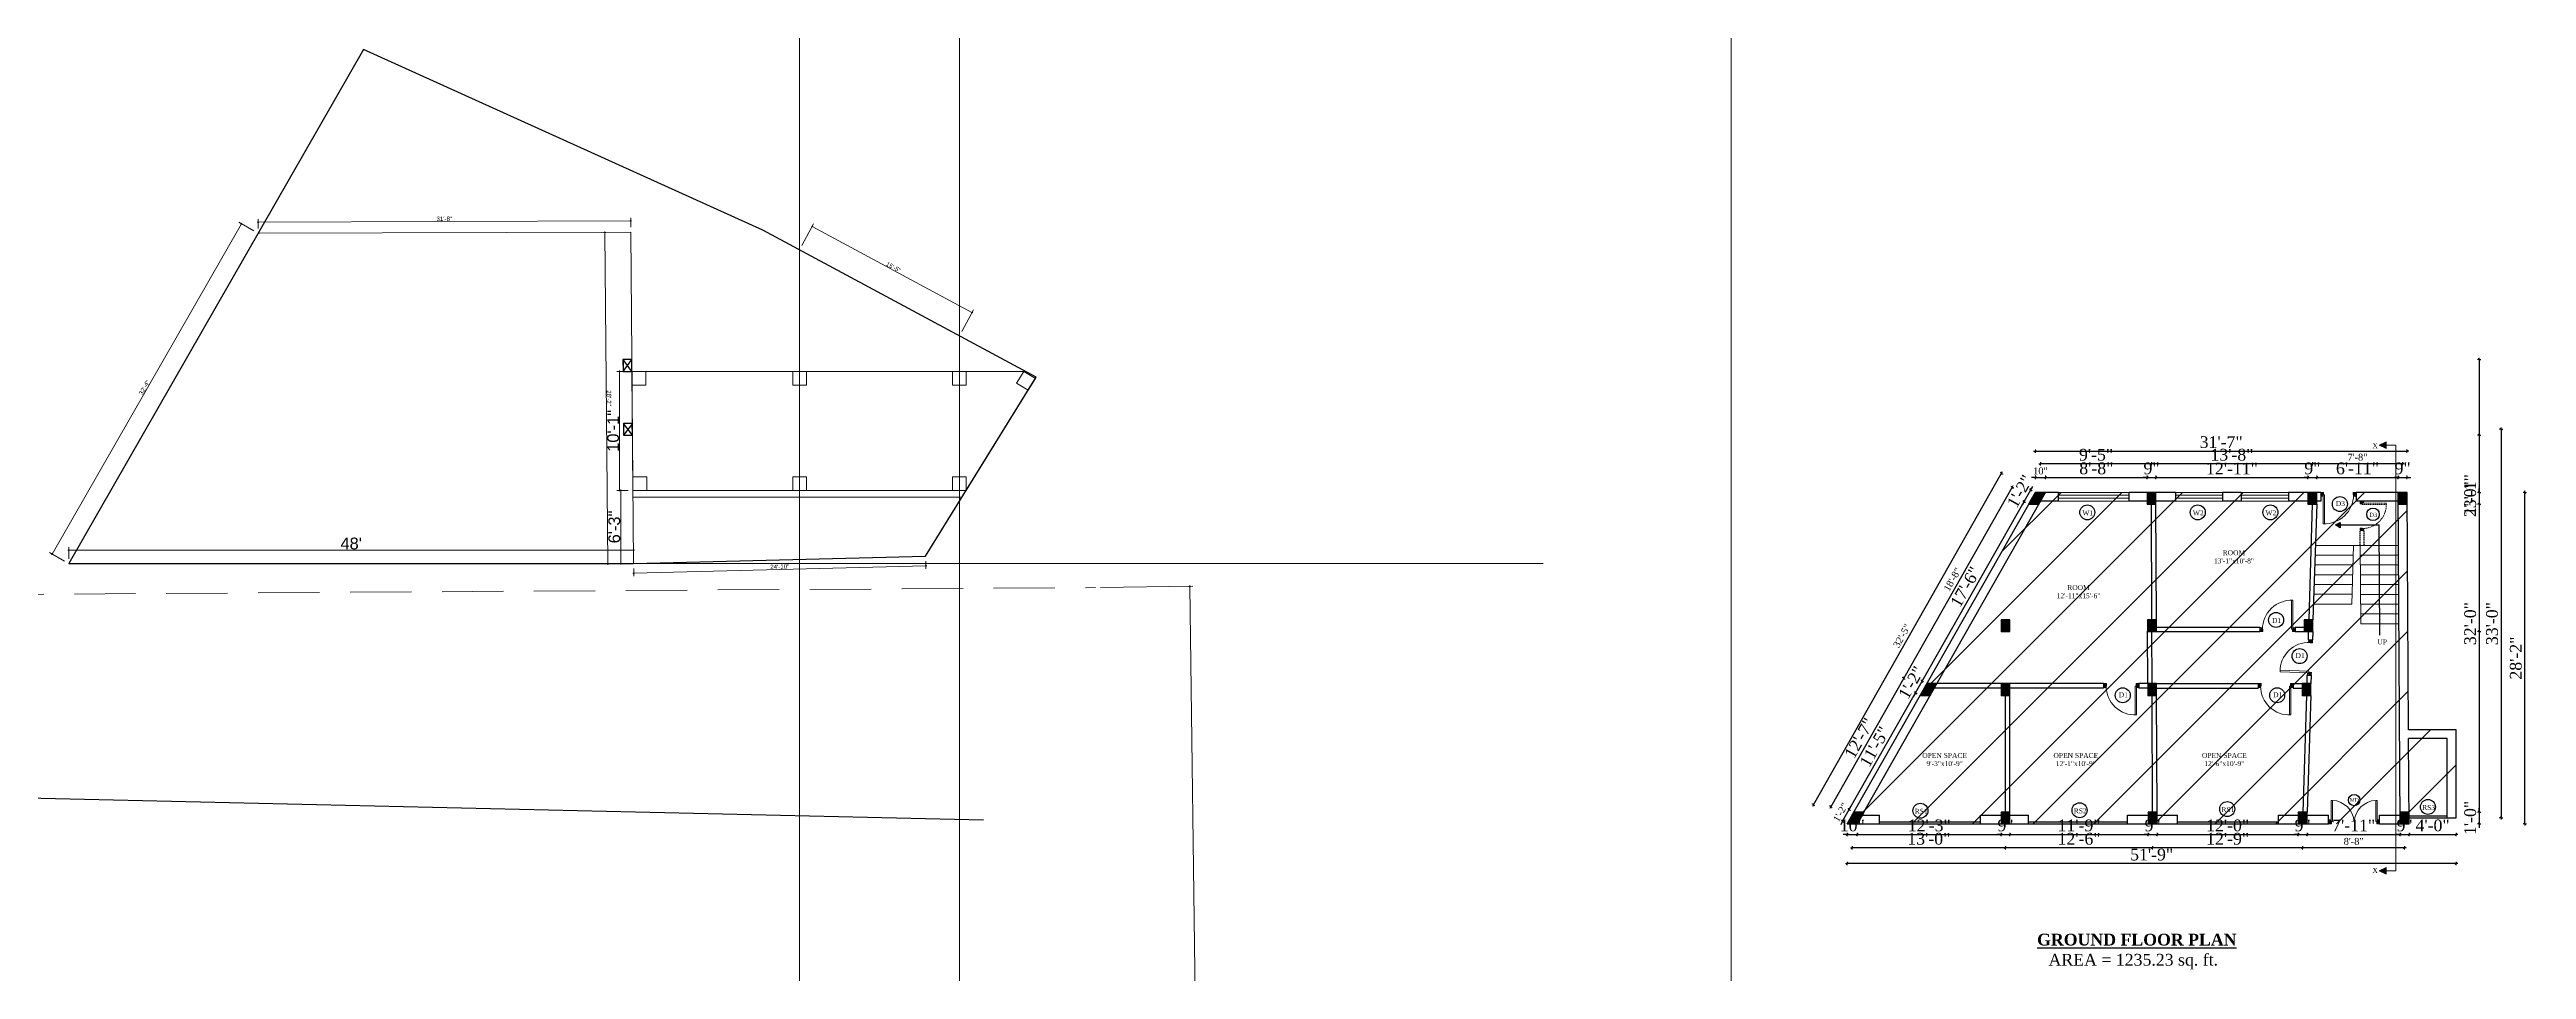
# Model space of a CAD drawing. Header units: inches. Extents: x 2 to 197762, y -33236 to 9.
# Drawn here: x 77270 to 79796, y -17122 to -16184 of the extents above; entities that cross this region are included whole.
import ezdxf

# ---------------------------------------------------------------- set-up
doc = ezdxf.new("R2010")
doc.units = ezdxf.units.IN
doc.header["$LTSCALE"] = 5
doc.header["$MEASUREMENT"] = 0
doc.linetypes.add('DASHED2', pattern=[0.375, 0.25, -0.125])
doc.linetypes.add('HIDDEN', pattern=[0.375, 0.25, -0.125])
for name, color, linetype, lineweight in [('A-WALL', 7, 'Continuous', 9), ('Dimension', 7, 'Continuous', 18), ('DOOR', 62, 'Continuous', 0), ('Dw', 2, 'Continuous', 18), ('tefriş', 30, 'Continuous', 9)]:
    doc.layers.add(name, color=color, linetype=linetype, lineweight=lineweight)
doc.layers.add('dim line', color=7, linetype='Continuous', lineweight=15, true_color=0xfab2b2)
doc.layers.add('TEXT', color=6, linetype='Continuous')
doc.layers.add('WALL', color=7, linetype='Continuous')
doc.styles.add('ordinary', font='times.ttf')
doc.styles.get("Standard").update_dxf_attribs({"font": 'arial.ttf'})
doc.dimstyles.new('Copy of 96', dxfattribs={"dimtxt": 7, "dimasz": 4, "dimexe": 0.5, "dimexo": 0.5, "dimgap": 3, "dimtad": 1, "dimdec": 1, "dimzin": 11, "dimdsep": 46, "dimlunit": 4, "dimtxsty": 'ordinary', "dimblk": 'OBLIQUE', "dimcen": 0.09, "dimse1": 1, "dimse2": 1, "dimclrt": 6, "dimazin": 0, "dimtfac": 1, "dimtdec": 1, "dimtix": 1, "dimtmove": 2, "dimatfit": 3, "dimldrblk": 'leader', "dimfxl": 0.5, "dimfxlon": 1, "dimtolj": 1, "dimtzin": 0, "dimarcsym": 0})
doc.dimstyles.new('Standard$0', dxfattribs={"dimtxt": 6, "dimasz": 4, "dimexe": 3, "dimexo": 6, "dimgap": 3, "dimtad": 1, "dimdec": 1, "dimzin": 0, "dimdsep": 46, "dimlunit": 4, "dimtxsty": 'Standard', "dimcen": 0.09, "dimclrd": 6, "dimclre": 6, "dimclrt": 7, "dimadec": 0, "dimazin": 0, "dimtfac": 1, "dimtdec": 1, "dimtix": 1, "dimtofl": 0, "dimtmove": 1, "dimatfit": 3, "dimfxl": 1, "dimtolj": 1, "dimtzin": 0, "dimlwd": 18, "dimlwe": 18, "dimarcsym": 0})

msp = doc.modelspace()

# ---------------------------------------------------------------- texts
at = {"layer": 'TEXT', "style": 'ordinary'}
for s, height, rotation, p in [('D3', 5, 0.00039, (79602.04, -16649.56)), ('W1', 5, 0.00039, (79343.56, -16659.13)), ('W2', 5, 0.00039, (79456.21, -16659.13)), ('W2', 5, 0.00039, (79530.28, -16659.13)), ('D3', 4.167, 359.99961, (79636.44, -16660.69)), ('D1', 5, 0.00039, (79536.98, -16768.86)), ('UP', 5, 359.99961, (79644.4, -16790.62)), ('D1', 5, 359.99961, (79560.93, -16804.61)), ('D1', 5, 0.00039, (79380.69, -16844.56)), ('D1', 5, 0.00039, (79538.11, -16844.56)), ('MD', 3.75, 359.99961, (79616.28, -16951.23)), ('RS1', 5, 0.00039, (79172.59, -16963.36)), ('RS2', 5, 0.00039, (79334.81, -16962.95)), ('RS1', 5, 0.00039, (79485.38, -16961.7)), ('RS3', 5, 0.00039, (79690.1, -16959.51))]:
    msp.add_text(s, height=height, rotation=rotation, dxfattribs=at).set_placement(p)
at = {"layer": 'TEXT', "char_height": 5, "attachment_point": 8, "rotation": 359.99961, "style": 'ordinary'}
for s, insert in [('ROOM\\P13\'-1"x10\'-8"', (79498.11, -16708.16)), ('ROOM\\P12\'-11"x15\'-6"', (79339.6, -16743.71)), ('OPEN SPACE\\P9\'-3"x10\'-9"', (79203.1, -16914.88)), ('OPEN SPACE\\P12\'-1"x10\'-9"', (79336.88, -16914.88)), ('OPEN SPACE\\P12\'-6"x10\'-9"', (79488.27, -16914.88))]:
    msp.add_mtext_dynamic_manual_height_columns(s, width=101.5687, gutter_width=1720.72, heights=[0], dxfattribs=dict(at, insert=insert))
at = {"layer": 'TEXT', "char_height": 12, "width": 219.8151, "attachment_point": 8, "rotation": 359.99961, "style": 'ordinary'}
for s, insert in [('{\\fTimes New Roman|b1|i0|c0|p18;\\LGROUND FLOOR PLAN}', (79399.05, -17097.96)), ('AREA = 1235.23 sq. ft.', (79395.47, -17122.2))]:
    msp.add_mtext(s, dxfattribs=dict(at, insert=insert))

# ---------------------------------------------------------------- blocks, each defined once
blk = doc.blocks.new('C1a')
at = {"color": 1, "ltscale": 5}
for p, q in [((18657.7, 4625.8), (18648.7, 4625.8)), ((18648.7, 4625.8), (18648.8, 4613.8)), ((18657.8, 4613.8), (18657.7, 4625.8)), ((18648.8, 4613.8), (18657.8, 4613.8))]:
    blk.add_line(p, q, dxfattribs=at)
blk = doc.blocks.new('c2a')
at = {"color": 1, "ltscale": 5}
for p, q in [((18091.6, 4625.8), (18084.8, 4613.8)), ((18102, 4625.8), (18091.6, 4625.8)), ((18095.2, 4613.8), (18102, 4625.8)), ((18084.8, 4613.8), (18095.2, 4613.8))]:
    blk.add_line(p, q, dxfattribs=at)
blk = doc.blocks.new('A$C27B36B59')
at = {"layer": 'DOOR'}
for p, q in [((0, 4), (0, 0)), ((2.5, 4), (0, 4)), ((0, 0), (3, 0)), ((2.5, 2.5), (2.5, 4)), ((3, 2.5), (2.5, 2.5)), ((3, 0), (3, 2.5))]:
    blk.add_line(p, q, dxfattribs=at)
for centre, radius, start, end in [((-1.4, -0.5), 4.75, 22.1411, 72.838), ((1.3, 2.1), 1.64, 45.138, 144.8948), ((2.2, 0.3), 2.49, 83.3149, 152.658), ((0.1, 0.4), 2.05, 349.4875, 93.6805), ((2, -0.5), 2.01, 58.7447, 166.495), ((-0.1, 0.3), 1.13, 343.542, 86.947), ((2.1, -0.4), 1.17, 38.2816, 160.1519)]:
    blk.add_arc(centre, radius, start, end, dxfattribs=at)
blk = doc.blocks.new('D2')
at = {"layer": 'DOOR'}
for p, q in [((74474, 24047.6), (74474, 24018.1)), ((74474, 24047.6), (74475.5, 24047.6)), ((74475.5, 24047.6), (74475.5, 24018.1))]:
    blk.add_line(p, q, dxfattribs=at)
blk.add_arc((74474, 24047.6), 29.5, 180, 272.9146, dxfattribs=at)
at = {"layer": 'DOOR', "xscale": -1, "rotation": 180}
blk.add_blockref('A$C27B36B59', (74442, 24050.1), dxfattribs=at)
at = {"layer": 'DOOR', "rotation": 180}
blk.add_blockref('A$C27B36B59', (74478, 24050.1), dxfattribs=at)
blk = doc.blocks.new('smalldoor hidden')
at = {"layer": 'DOOR', "linetype": 'HIDDEN'}
for p, q in [((9851.6, -757.2), (9876.2, -757.2)), ((9851.6, -758.4), (9851.6, -757.2)), ((9851.6, -758.4), (9876.2, -758.4))]:
    blk.add_line(p, q, dxfattribs=at)
blk.add_arc((9851.6, -758.4), 24.6, 270, 2.9146, dxfattribs=at)
at = {"layer": 'DOOR', "linetype": 'HIDDEN', "yscale": 0.8333000000020547, "zscale": 0.8333000000002357, "rotation": 270}
for p, xscale in [((9849.5, -755.1), 0.8332999999984168), ((9849.5, -785.1), -0.8332999999984168)]:
    blk.add_blockref('A$C27B36B59', p, dxfattribs=dict(at, xscale=xscale))
blk = doc.blocks.new('x-x')
at = {"ltscale": 5}
for points in [[(11364, -701.5), (11364, -694.5), (11357.1, -698.1)], [(11364, -1135.5), (11364, -1128.5), (11357.1, -1132.1)]]:
    blk.add_hatch(color=256, dxfattribs=at).paths.add_polyline_path(points)
for p, q in [((11364, -694.5), (11357.1, -698.1)), ((11357.1, -698.1), (11364, -701.5)), ((11364, -701.5), (11364, -694.5)), ((11374.1, -698.1), (11364, -698.1)), ((11374.1, -698.1), (11374.1, -1132.1)), ((11364, -1128.5), (11357.1, -1132.1)), ((11357.1, -1132.1), (11364, -1135.5)), ((11364, -1135.5), (11364, -1128.5)), ((11374.1, -1132.1), (11364, -1132.1))]:
    blk.add_line(p, q, dxfattribs=at)
at = {"layer": 'A-WALL', "color": 1, "ltscale": 5}
blk.add_line((11374.1, -1120.1), (11374.1, -1132.1), dxfattribs=at)
at = {"layer": 'TEXT', "style": 'ordinary'}
for p in [(11350.1, -701), (11350.1, -1134.1)]:
    blk.add_text('X', height=5, dxfattribs=at).set_placement(p)
blk = doc.blocks.new('oblique')
at = {"color": 0, "lineweight": -2}
blk.add_line((0.25, 0.25), (-0.25, -0.25), dxfattribs=at)
at = {"layer": 'dim line', "lineweight": 9}
for p, q in [((-0.4375, 0), (0.4375, 0)), ((0, 0.4375), (0, -0.4375))]:
    blk.add_line(p, q, dxfattribs=at)
blk = doc.blocks.new('*D568')
at = {"layer": 'A-WALL', "color": 0, "lineweight": -2, "ltscale": 50, "transparency": 16777216}
blk.add_line((79672.2, -16998.1), (79568.2, -16998.1), dxfattribs=at)
at = {"layer": 'Defpoints', "color": 0, "ltscale": 50, "transparency": 16777216}
for p in [(79568.2, -16973.7), (79672.2, -16973.7), (79568.2, -16998.1)]:
    blk.add_point(p, dxfattribs=at)
at = {"layer": 'A-WALL', "color": 0, "lineweight": -2, "ltscale": 50, "transparency": 16777216, "xscale": 4, "yscale": 4, "zscale": 4, "rotation": 180}
blk.add_blockref('oblique', (79568.2, -16998.1), dxfattribs=at)
at = {"layer": 'A-WALL', "color": 0, "lineweight": -2, "ltscale": 50, "transparency": 16777216, "xscale": 4, "yscale": 4, "zscale": 4}
blk.add_blockref('oblique', (79672.2, -16998.1), dxfattribs=at)
at = {"layer": 'A-WALL', "color": 6, "ltscale": 50, "transparency": 16777216, "insert": (79620.2, -16991.6), "char_height": 7, "attachment_point": 5, "style": 'ordinary'}
blk.add_mtext('\\A1;8\'-8"', dxfattribs=at)
blk = doc.blocks.new('_OBLIQUE')
at = {"color": 0, "linetype": 'ByBlock'}
blk.add_line((-0.5, -0.5), (0.5, 0.5), dxfattribs=at)
blk = doc.blocks.new('leader')
at = {"layer": 'Dimension'}
for p, q in [((-4.42, 0), (4.42, 0)), ((0, -4.33), (0, 4.33))]:
    blk.add_line(p, q, dxfattribs=at)
blk = doc.blocks.new('*D569')
at = {"layer": 'A-WALL', "color": 0, "lineweight": -2, "ltscale": 50, "transparency": 16777216}
blk.add_line((79568.2, -16998.1), (79415.2, -16998.1), dxfattribs=at)
at = {"layer": 'Defpoints', "color": 0, "ltscale": 50, "transparency": 16777216}
for p in [(79415.2, -16973.7), (79568.2, -16973.7), (79415.2, -16998.1)]:
    blk.add_point(p, dxfattribs=at)
at = {"layer": 'A-WALL', "color": 0, "lineweight": -2, "ltscale": 50, "transparency": 16777216, "xscale": 4, "yscale": 4, "zscale": 4, "rotation": 180}
blk.add_blockref('oblique', (79415.2, -16998.1), dxfattribs=at)
at = {"layer": 'A-WALL', "color": 0, "lineweight": -2, "ltscale": 50, "transparency": 16777216, "xscale": 4, "yscale": 4, "zscale": 4}
blk.add_blockref('oblique', (79568.2, -16998.1), dxfattribs=at)
at = {"layer": 'A-WALL', "color": 6, "ltscale": 50, "transparency": 16777216, "insert": (79491.7, -16989), "char_height": 12, "attachment_point": 5, "style": 'ordinary'}
blk.add_mtext('\\A1;12\'-9"', dxfattribs=at)
blk = doc.blocks.new('*D570')
at = {"layer": 'A-WALL', "color": 0, "lineweight": -2, "ltscale": 50, "transparency": 16777216}
blk.add_line((79415.2, -16998.1), (79265.2, -16998.1), dxfattribs=at)
at = {"layer": 'Defpoints', "color": 0, "ltscale": 50, "transparency": 16777216}
for p in [(79265.2, -16973.7), (79415.2, -16973.7), (79265.2, -16998.1)]:
    blk.add_point(p, dxfattribs=at)
at = {"layer": 'A-WALL', "color": 0, "lineweight": -2, "ltscale": 50, "transparency": 16777216, "xscale": 4, "yscale": 4, "zscale": 4, "rotation": 180}
blk.add_blockref('oblique', (79265.2, -16998.1), dxfattribs=at)
at = {"layer": 'A-WALL', "color": 0, "lineweight": -2, "ltscale": 50, "transparency": 16777216, "xscale": 4, "yscale": 4, "zscale": 4}
blk.add_blockref('oblique', (79415.2, -16998.1), dxfattribs=at)
at = {"layer": 'A-WALL', "color": 6, "ltscale": 50, "transparency": 16777216, "insert": (79340.2, -16989), "char_height": 12, "attachment_point": 5, "style": 'ordinary'}
blk.add_mtext('\\A1;12\'-6"', dxfattribs=at)
blk = doc.blocks.new('*D571')
at = {"layer": 'A-WALL', "color": 0, "lineweight": -2, "ltscale": 50, "transparency": 16777216}
blk.add_line((79265.2, -16998.1), (79108.9, -16998.1), dxfattribs=at)
at = {"layer": 'Defpoints', "color": 0, "ltscale": 50, "transparency": 16777216}
for p in [(79108.9, -16973.7), (79265.2, -16973.7), (79108.9, -16998.1)]:
    blk.add_point(p, dxfattribs=at)
at = {"layer": 'A-WALL', "color": 0, "lineweight": -2, "ltscale": 50, "transparency": 16777216, "xscale": 4, "yscale": 4, "zscale": 4, "rotation": 180}
blk.add_blockref('oblique', (79108.9, -16998.1), dxfattribs=at)
at = {"layer": 'A-WALL', "color": 0, "lineweight": -2, "ltscale": 50, "transparency": 16777216, "xscale": 4, "yscale": 4, "zscale": 4}
blk.add_blockref('oblique', (79265.2, -16998.1), dxfattribs=at)
at = {"layer": 'A-WALL', "color": 6, "ltscale": 50, "transparency": 16777216, "insert": (79187, -16989), "char_height": 12, "attachment_point": 5, "style": 'ordinary'}
blk.add_mtext('\\A1;13\'-0"', dxfattribs=at)
blk = doc.blocks.new('*D556')
at = {"layer": 'A-WALL', "color": 0, "lineweight": -2, "ltscale": 50, "transparency": 16777216}
blk.add_line((79724.7, -17014.2), (79103.7, -17014.2), dxfattribs=at)
at = {"layer": 'Defpoints', "color": 0, "ltscale": 50, "transparency": 16777216}
for p in [(79103.7, -16970.5), (79724.7, -16964.5), (79103.7, -17014.2)]:
    blk.add_point(p, dxfattribs=at)
at = {"layer": 'A-WALL', "color": 0, "lineweight": -2, "ltscale": 50, "transparency": 16777216, "xscale": 4, "yscale": 4, "zscale": 4, "rotation": 180}
blk.add_blockref('oblique', (79103.7, -17014.2), dxfattribs=at)
at = {"layer": 'A-WALL', "color": 0, "lineweight": -2, "ltscale": 50, "transparency": 16777216, "xscale": 4, "yscale": 4, "zscale": 4}
blk.add_blockref('oblique', (79724.7, -17014.2), dxfattribs=at)
at = {"layer": 'A-WALL', "color": 6, "ltscale": 50, "transparency": 16777216, "insert": (79414.2, -17005.1), "char_height": 12, "attachment_point": 5, "style": 'ordinary'}
blk.add_mtext('\\A1;51\'-9"', dxfattribs=at)
blk = doc.blocks.new('*D572')
at = {"layer": 'A-WALL', "color": 0, "lineweight": -2, "ltscale": 50, "transparency": 16777216}
for p, q in [((79099, -16971.1), (79097.1, -16974.6)), ((79099, -16971.1), (79105.9, -16959.1)), ((79105.9, -16959.1), (79107.8, -16955.6))]:
    blk.add_line(p, q, dxfattribs=at)
at = {"layer": 'Defpoints', "color": 0, "ltscale": 50, "transparency": 16777216}
for p in [(79103.7, -16973.7), (79105.9, -16959.1), (79110.5, -16961.7)]:
    blk.add_point(p, dxfattribs=at)
at = {"layer": 'A-WALL', "color": 0, "lineweight": -2, "ltscale": 50, "transparency": 16777216, "xscale": 4, "yscale": 4, "zscale": 4}
for p, rotation in [((79099, -16971.1), 60.41148549426527), ((79105.9, -16959.1), 240.4114854942653)]:
    blk.add_blockref('oblique', p, dxfattribs=dict(at, rotation=rotation))
at = {"layer": 'A-WALL', "color": 6, "ltscale": 50, "transparency": 16777216, "insert": (79096.8, -16961.9), "char_height": 7, "attachment_point": 5, "rotation": 60.4115, "style": 'ordinary'}
blk.add_mtext('\\A1;1\'-2"', dxfattribs=at)
blk = doc.blocks.new('*D573')
at = {"layer": 'A-WALL', "color": 0, "lineweight": -2, "ltscale": 50, "transparency": 16777216}
blk.add_line((79105.9, -16959.1), (79173.4, -16840.1), dxfattribs=at)
at = {"layer": 'Defpoints', "color": 0, "ltscale": 50, "transparency": 16777216}
for p in [(79173.4, -16840.1), (79178.1, -16842.7), (79110.5, -16961.7)]:
    blk.add_point(p, dxfattribs=at)
at = {"layer": 'A-WALL', "color": 0, "lineweight": -2, "ltscale": 50, "transparency": 16777216, "xscale": 4, "yscale": 4, "zscale": 4}
for p, rotation in [((79173.4, -16840.1), 60.4114854945245), ((79105.9, -16959.1), 240.4114854945245)]:
    blk.add_blockref('oblique', p, dxfattribs=dict(at, rotation=rotation))
at = {"layer": 'A-WALL', "color": 6, "ltscale": 50, "transparency": 16777216, "insert": (79131.7, -16895.1), "char_height": 12, "attachment_point": 5, "rotation": 60.4115, "style": 'ordinary'}
blk.add_mtext('\\A1;11\'-5"', dxfattribs=at)
blk = doc.blocks.new('*D574')
at = {"layer": 'A-WALL', "color": 0, "lineweight": -2, "ltscale": 50, "transparency": 16777216}
for p, q in [((79173.4, -16840.1), (79171.5, -16843.6)), ((79173.4, -16840.1), (79180.2, -16828.1)), ((79180.2, -16828.1), (79182.2, -16824.6))]:
    blk.add_line(p, q, dxfattribs=at)
at = {"layer": 'Defpoints', "color": 0, "ltscale": 50, "transparency": 16777216}
for p in [(79178.1, -16842.7), (79180.2, -16828.1), (79184.9, -16830.7)]:
    blk.add_point(p, dxfattribs=at)
at = {"layer": 'A-WALL', "color": 0, "lineweight": -2, "ltscale": 50, "transparency": 16777216, "xscale": 4, "yscale": 4, "zscale": 4}
for p, rotation in [((79173.4, -16840.1), 60.4114854945245), ((79180.2, -16828.1), 240.4114854945245)]:
    blk.add_blockref('oblique', p, dxfattribs=dict(at, rotation=rotation))
at = {"layer": 'A-WALL', "color": 6, "ltscale": 50, "transparency": 16777216, "insert": (79169, -16829.6), "char_height": 12, "attachment_point": 5, "rotation": 60.4115, "style": 'ordinary'}
blk.add_mtext('\\A1;1\'-2"', dxfattribs=at)
blk = doc.blocks.new('*D575')
at = {"layer": 'A-WALL', "color": 0, "lineweight": -2, "ltscale": 50, "transparency": 16777216}
blk.add_line((79180.2, -16828.1), (79284.2, -16645.1), dxfattribs=at)
at = {"layer": 'Defpoints', "color": 0, "ltscale": 50, "transparency": 16777216}
for p in [(79284.2, -16645.1), (79288.8, -16647.7), (79184.9, -16830.7)]:
    blk.add_point(p, dxfattribs=at)
at = {"layer": 'A-WALL', "color": 0, "lineweight": -2, "ltscale": 50, "transparency": 16777216, "xscale": 4, "yscale": 4, "zscale": 4}
for p, rotation in [((79284.2, -16645.1), 60.4114854945245), ((79180.2, -16828.1), 240.4114854945245)]:
    blk.add_blockref('oblique', p, dxfattribs=dict(at, rotation=rotation))
at = {"layer": 'A-WALL', "color": 6, "ltscale": 50, "transparency": 16777216, "insert": (79224.3, -16732.1), "char_height": 12, "attachment_point": 5, "rotation": 60.4115, "style": 'ordinary'}
blk.add_mtext('\\A1;17\'-6"', dxfattribs=at)
blk = doc.blocks.new('*D576')
at = {"layer": 'A-WALL', "color": 0, "lineweight": -2, "ltscale": 50, "transparency": 16777216}
for p, q in [((79284.2, -16645.1), (79282.2, -16648.6)), ((79284.2, -16645.1), (79291, -16633.1)), ((79291, -16633.1), (79292.9, -16629.6))]:
    blk.add_line(p, q, dxfattribs=at)
at = {"layer": 'Defpoints', "color": 0, "ltscale": 50, "transparency": 16777216}
for p in [(79291, -16633.1), (79295.6, -16635.7), (79288.8, -16647.7)]:
    blk.add_point(p, dxfattribs=at)
at = {"layer": 'A-WALL', "color": 0, "lineweight": -2, "ltscale": 50, "transparency": 16777216, "xscale": 4, "yscale": 4, "zscale": 4}
for p, rotation in [((79284.2, -16645.1), 60.4114854945245), ((79291, -16633.1), 240.4114854945245)]:
    blk.add_blockref('oblique', p, dxfattribs=dict(at, rotation=rotation))
at = {"layer": 'A-WALL', "color": 6, "ltscale": 50, "transparency": 16777216, "insert": (79279.7, -16634.6), "char_height": 12, "attachment_point": 5, "rotation": 60.4115, "style": 'ordinary'}
blk.add_mtext('\\A1;1\'-2"', dxfattribs=at)
blk = doc.blocks.new('*D577')
at = {"layer": 'A-WALL', "color": 0, "lineweight": -2, "ltscale": 50, "transparency": 16777216}
blk.add_line((79272.1, -16630.3), (79161.4, -16825.3), dxfattribs=at)
at = {"layer": 'Defpoints', "color": 0, "ltscale": 50, "transparency": 16777216}
for p in [(79292.2, -16641.7), (79161.4, -16825.3), (79181.5, -16836.7)]:
    blk.add_point(p, dxfattribs=at)
at = {"layer": 'A-WALL', "color": 0, "lineweight": -2, "ltscale": 50, "transparency": 16777216, "xscale": 4, "yscale": 4, "zscale": 4}
for p, rotation in [((79272.1, -16630.3), 60.41148549426703), ((79161.4, -16825.3), 240.411485494267)]:
    blk.add_blockref('oblique', p, dxfattribs=dict(at, rotation=rotation))
at = {"layer": 'A-WALL', "color": 6, "ltscale": 50, "transparency": 16777216, "insert": (79211, -16724.5), "char_height": 7, "attachment_point": 5, "rotation": 60.4115, "style": 'ordinary'}
blk.add_mtext('\\A1;18\'-8"', dxfattribs=at)
blk = doc.blocks.new('*D578')
at = {"layer": 'A-WALL', "color": 0, "lineweight": -2, "ltscale": 50, "transparency": 16777216}
blk.add_line((79161.4, -16825.3), (79087, -16956.3), dxfattribs=at)
at = {"layer": 'Defpoints', "color": 0, "ltscale": 50, "transparency": 16777216}
for p in [(79181.5, -16836.7), (79087, -16956.3), (79107.1, -16967.7)]:
    blk.add_point(p, dxfattribs=at)
at = {"layer": 'A-WALL', "color": 0, "lineweight": -2, "ltscale": 50, "transparency": 16777216, "xscale": 4, "yscale": 4, "zscale": 4}
for p, rotation in [((79161.4, -16825.3), 60.4114854945245), ((79087, -16956.3), 240.4114854945245)]:
    blk.add_blockref('oblique', p, dxfattribs=dict(at, rotation=rotation))
at = {"layer": 'A-WALL', "color": 6, "ltscale": 50, "transparency": 16777216, "insert": (79116.2, -16886.3), "char_height": 12, "attachment_point": 5, "rotation": 60.4115, "style": 'ordinary'}
blk.add_mtext('\\A1;12\'-7"', dxfattribs=at)
blk = doc.blocks.new('*D557')
at = {"layer": 'A-WALL', "color": 0, "lineweight": -2, "ltscale": 50, "transparency": 16777216}
blk.add_line((79069.3, -16954.2), (79261.2, -16616.2), dxfattribs=at)
at = {"layer": 'Defpoints', "color": 0, "ltscale": 50, "transparency": 16777216}
for p in [(79261.2, -16616.2), (79295.6, -16635.7), (79103.7, -16973.7)]:
    blk.add_point(p, dxfattribs=at)
at = {"layer": 'A-WALL', "color": 0, "lineweight": -2, "ltscale": 50, "transparency": 16777216, "xscale": 4, "yscale": 4, "zscale": 4}
for p, rotation in [((79261.2, -16616.2), 60.41148549426746), ((79069.3, -16954.2), 240.4114854942675)]:
    blk.add_blockref('oblique', p, dxfattribs=dict(at, rotation=rotation))
at = {"layer": 'A-WALL', "color": 6, "ltscale": 50, "transparency": 16777216, "insert": (79159.6, -16782), "char_height": 7, "attachment_point": 5, "rotation": 60.4115, "style": 'ordinary'}
blk.add_mtext('\\A1;32\'-5"', dxfattribs=at)
blk = doc.blocks.new('*D579')
at = {"layer": 'A-WALL', "color": 0, "lineweight": -2, "ltscale": 50, "transparency": 16777216}
for p, q in [((79295.6, -16620.4), (79291.6, -16620.4)), ((79295.6, -16620.4), (79306, -16620.4)), ((79306, -16620.4), (79310, -16620.4))]:
    blk.add_line(p, q, dxfattribs=at)
at = {"layer": 'Defpoints', "color": 0, "ltscale": 50, "transparency": 16777216}
for p in [(79306, -16620.4), (79295.6, -16635.7), (79306, -16635.7)]:
    blk.add_point(p, dxfattribs=at)
at = {"layer": 'A-WALL', "color": 0, "lineweight": -2, "ltscale": 50, "transparency": 16777216, "xscale": 4, "yscale": 4, "zscale": 4}
blk.add_blockref('oblique', (79295.6, -16620.4), dxfattribs=at)
at = {"layer": 'A-WALL', "color": 0, "lineweight": -2, "ltscale": 50, "transparency": 16777216, "xscale": 4, "yscale": 4, "zscale": 4, "rotation": 180}
blk.add_blockref('oblique', (79306, -16620.4), dxfattribs=at)
at = {"layer": 'A-WALL', "color": 6, "ltscale": 50, "transparency": 16777216, "insert": (79300.8, -16613.8), "char_height": 7, "attachment_point": 5, "style": 'ordinary'}
blk.add_mtext('\\A1;10"', dxfattribs=at)
blk = doc.blocks.new('*D580')
at = {"layer": 'A-WALL', "color": 0, "lineweight": -2, "ltscale": 50, "transparency": 16777216}
blk.add_line((79306, -16620.4), (79409.6, -16620.4), dxfattribs=at)
at = {"layer": 'Defpoints', "color": 0, "ltscale": 50, "transparency": 16777216}
for p in [(79409.6, -16620.4), (79306, -16635.7), (79409.6, -16635.7)]:
    blk.add_point(p, dxfattribs=at)
at = {"layer": 'A-WALL', "color": 0, "lineweight": -2, "ltscale": 50, "transparency": 16777216, "xscale": 4, "yscale": 4, "zscale": 4, "rotation": 180}
blk.add_blockref('oblique', (79306, -16620.4), dxfattribs=at)
at = {"layer": 'A-WALL', "color": 0, "lineweight": -2, "ltscale": 50, "transparency": 16777216, "xscale": 4, "yscale": 4, "zscale": 4}
blk.add_blockref('oblique', (79409.6, -16620.4), dxfattribs=at)
at = {"layer": 'A-WALL', "color": 6, "ltscale": 50, "transparency": 16777216, "insert": (79357.8, -16611.3), "char_height": 12, "attachment_point": 5, "style": 'ordinary'}
blk.add_mtext('\\A1;8\'-8"', dxfattribs=at)
blk = doc.blocks.new('*D581')
at = {"layer": 'A-WALL', "color": 0, "lineweight": -2, "ltscale": 50, "transparency": 16777216}
for p, q in [((79409.6, -16620.4), (79405.6, -16620.4)), ((79409.6, -16620.4), (79418.6, -16620.4)), ((79418.6, -16620.4), (79422.6, -16620.4))]:
    blk.add_line(p, q, dxfattribs=at)
at = {"layer": 'Defpoints', "color": 0, "ltscale": 50, "transparency": 16777216}
for p in [(79418.6, -16620.4), (79409.6, -16635.7), (79418.6, -16635.7)]:
    blk.add_point(p, dxfattribs=at)
at = {"layer": 'A-WALL', "color": 0, "lineweight": -2, "ltscale": 50, "transparency": 16777216, "xscale": 4, "yscale": 4, "zscale": 4}
blk.add_blockref('oblique', (79409.6, -16620.4), dxfattribs=at)
at = {"layer": 'A-WALL', "color": 0, "lineweight": -2, "ltscale": 50, "transparency": 16777216, "xscale": 4, "yscale": 4, "zscale": 4, "rotation": 180}
blk.add_blockref('oblique', (79418.6, -16620.4), dxfattribs=at)
at = {"layer": 'A-WALL', "color": 6, "ltscale": 50, "transparency": 16777216, "insert": (79414.1, -16611.3), "char_height": 12, "attachment_point": 5, "style": 'ordinary'}
blk.add_mtext('\\A1;9"', dxfattribs=at)
blk = doc.blocks.new('*D582')
at = {"layer": 'A-WALL', "color": 0, "lineweight": -2, "ltscale": 50, "transparency": 16777216}
blk.add_line((79418.6, -16620.4), (79573.6, -16620.4), dxfattribs=at)
at = {"layer": 'Defpoints', "color": 0, "ltscale": 50, "transparency": 16777216}
for p in [(79573.6, -16620.4), (79418.6, -16635.7), (79573.6, -16635.7)]:
    blk.add_point(p, dxfattribs=at)
at = {"layer": 'A-WALL', "color": 0, "lineweight": -2, "ltscale": 50, "transparency": 16777216, "xscale": 4, "yscale": 4, "zscale": 4, "rotation": 180}
blk.add_blockref('oblique', (79418.6, -16620.4), dxfattribs=at)
at = {"layer": 'A-WALL', "color": 0, "lineweight": -2, "ltscale": 50, "transparency": 16777216, "xscale": 4, "yscale": 4, "zscale": 4}
blk.add_blockref('oblique', (79573.6, -16620.4), dxfattribs=at)
at = {"layer": 'A-WALL', "color": 6, "ltscale": 50, "transparency": 16777216, "insert": (79496.1, -16611.4), "char_height": 12, "attachment_point": 5, "style": 'ordinary'}
blk.add_mtext('\\A1;12\'-11"', dxfattribs=at)
blk = doc.blocks.new('*D583')
at = {"layer": 'A-WALL', "color": 0, "lineweight": -2, "ltscale": 50, "transparency": 16777216}
for p, q in [((79573.6, -16620.4), (79569.6, -16620.4)), ((79573.6, -16620.4), (79582.6, -16620.4)), ((79582.6, -16620.4), (79586.6, -16620.4))]:
    blk.add_line(p, q, dxfattribs=at)
at = {"layer": 'Defpoints', "color": 0, "ltscale": 50, "transparency": 16777216}
for p in [(79582.6, -16620.4), (79573.6, -16635.7), (79582.6, -16635.7)]:
    blk.add_point(p, dxfattribs=at)
at = {"layer": 'A-WALL', "color": 0, "lineweight": -2, "ltscale": 50, "transparency": 16777216, "xscale": 4, "yscale": 4, "zscale": 4}
blk.add_blockref('oblique', (79573.6, -16620.4), dxfattribs=at)
at = {"layer": 'A-WALL', "color": 0, "lineweight": -2, "ltscale": 50, "transparency": 16777216, "xscale": 4, "yscale": 4, "zscale": 4, "rotation": 180}
blk.add_blockref('oblique', (79582.6, -16620.4), dxfattribs=at)
at = {"layer": 'A-WALL', "color": 6, "ltscale": 50, "transparency": 16777216, "insert": (79578.1, -16611.3), "char_height": 12, "attachment_point": 5, "style": 'ordinary'}
blk.add_mtext('\\A1;9"', dxfattribs=at)
blk = doc.blocks.new('*D584')
at = {"layer": 'A-WALL', "color": 0, "lineweight": -2, "ltscale": 50, "transparency": 16777216}
blk.add_line((79582.6, -16620.4), (79665.6, -16620.4), dxfattribs=at)
at = {"layer": 'Defpoints', "color": 0, "ltscale": 50, "transparency": 16777216}
for p in [(79665.6, -16620.4), (79582.6, -16635.7), (79665.6, -16635.7)]:
    blk.add_point(p, dxfattribs=at)
at = {"layer": 'A-WALL', "color": 0, "lineweight": -2, "ltscale": 50, "transparency": 16777216, "xscale": 4, "yscale": 4, "zscale": 4, "rotation": 180}
blk.add_blockref('oblique', (79582.6, -16620.4), dxfattribs=at)
at = {"layer": 'A-WALL', "color": 0, "lineweight": -2, "ltscale": 50, "transparency": 16777216, "xscale": 4, "yscale": 4, "zscale": 4}
blk.add_blockref('oblique', (79665.6, -16620.4), dxfattribs=at)
at = {"layer": 'A-WALL', "color": 6, "ltscale": 50, "transparency": 16777216, "insert": (79624.1, -16611.3), "char_height": 12, "attachment_point": 5, "style": 'ordinary'}
blk.add_mtext('\\A1;6\'-11"', dxfattribs=at)
blk = doc.blocks.new('*D585')
at = {"layer": 'A-WALL', "color": 0, "lineweight": -2, "ltscale": 50, "transparency": 16777216}
for p, q in [((79665.6, -16620.4), (79661.6, -16620.4)), ((79665.6, -16620.4), (79674.6, -16620.4)), ((79674.6, -16620.4), (79678.6, -16620.4))]:
    blk.add_line(p, q, dxfattribs=at)
at = {"layer": 'Defpoints', "color": 0, "ltscale": 50, "transparency": 16777216}
for p in [(79674.6, -16620.4), (79665.6, -16635.7), (79674.6, -16635.7)]:
    blk.add_point(p, dxfattribs=at)
at = {"layer": 'A-WALL', "color": 0, "lineweight": -2, "ltscale": 50, "transparency": 16777216, "xscale": 4, "yscale": 4, "zscale": 4}
blk.add_blockref('oblique', (79665.6, -16620.4), dxfattribs=at)
at = {"layer": 'A-WALL', "color": 0, "lineweight": -2, "ltscale": 50, "transparency": 16777216, "xscale": 4, "yscale": 4, "zscale": 4, "rotation": 180}
blk.add_blockref('oblique', (79674.6, -16620.4), dxfattribs=at)
at = {"layer": 'A-WALL', "color": 6, "ltscale": 50, "transparency": 16777216, "insert": (79670.1, -16611.3), "char_height": 12, "attachment_point": 5, "style": 'ordinary'}
blk.add_mtext('\\A1;9"', dxfattribs=at)
blk = doc.blocks.new('*D586')
at = {"layer": 'A-WALL', "color": 0, "lineweight": -2, "ltscale": 50, "transparency": 16777216}
blk.add_line((79670.1, -16606.5), (79578.1, -16606.5), dxfattribs=at)
at = {"layer": 'Defpoints', "color": 0, "ltscale": 50, "transparency": 16777216}
for p in [(79578.1, -16606.5), (79578.1, -16635.7), (79670.1, -16635.7)]:
    blk.add_point(p, dxfattribs=at)
at = {"layer": 'A-WALL', "color": 0, "lineweight": -2, "ltscale": 50, "transparency": 16777216, "xscale": 4, "yscale": 4, "zscale": 4, "rotation": 180}
blk.add_blockref('oblique', (79578.1, -16606.5), dxfattribs=at)
at = {"layer": 'A-WALL', "color": 0, "lineweight": -2, "ltscale": 50, "transparency": 16777216, "xscale": 4, "yscale": 4, "zscale": 4}
blk.add_blockref('oblique', (79670.1, -16606.5), dxfattribs=at)
at = {"layer": 'A-WALL', "color": 6, "ltscale": 50, "transparency": 16777216, "insert": (79624.1, -16599.9), "char_height": 7, "attachment_point": 5, "style": 'ordinary'}
blk.add_mtext('\\A1;7\'-8"', dxfattribs=at)
blk = doc.blocks.new('*D587')
at = {"layer": 'A-WALL', "color": 0, "lineweight": -2, "ltscale": 50, "transparency": 16777216}
blk.add_line((79578.1, -16606.5), (79414.1, -16606.5), dxfattribs=at)
at = {"layer": 'Defpoints', "color": 0, "ltscale": 50, "transparency": 16777216}
for p in [(79414.1, -16606.5), (79414.1, -16635.7), (79578.1, -16635.7)]:
    blk.add_point(p, dxfattribs=at)
at = {"layer": 'A-WALL', "color": 0, "lineweight": -2, "ltscale": 50, "transparency": 16777216, "xscale": 4, "yscale": 4, "zscale": 4, "rotation": 180}
blk.add_blockref('oblique', (79414.1, -16606.5), dxfattribs=at)
at = {"layer": 'A-WALL', "color": 0, "lineweight": -2, "ltscale": 50, "transparency": 16777216, "xscale": 4, "yscale": 4, "zscale": 4}
blk.add_blockref('oblique', (79578.1, -16606.5), dxfattribs=at)
at = {"layer": 'A-WALL', "color": 6, "ltscale": 50, "transparency": 16777216, "insert": (79496.1, -16597.4), "char_height": 12, "attachment_point": 5, "style": 'ordinary'}
blk.add_mtext('\\A1;13\'-8"', dxfattribs=at)
blk = doc.blocks.new('*D588')
at = {"layer": 'A-WALL', "color": 0, "lineweight": -2, "ltscale": 50, "transparency": 16777216}
blk.add_line((79414.1, -16606.5), (79300.8, -16606.5), dxfattribs=at)
at = {"layer": 'Defpoints', "color": 0, "ltscale": 50, "transparency": 16777216}
for p in [(79300.8, -16606.5), (79300.8, -16635.7), (79414.1, -16635.7)]:
    blk.add_point(p, dxfattribs=at)
at = {"layer": 'A-WALL', "color": 0, "lineweight": -2, "ltscale": 50, "transparency": 16777216, "xscale": 4, "yscale": 4, "zscale": 4, "rotation": 180}
blk.add_blockref('oblique', (79300.8, -16606.5), dxfattribs=at)
at = {"layer": 'A-WALL', "color": 0, "lineweight": -2, "ltscale": 50, "transparency": 16777216, "xscale": 4, "yscale": 4, "zscale": 4}
blk.add_blockref('oblique', (79414.1, -16606.5), dxfattribs=at)
at = {"layer": 'A-WALL', "color": 6, "ltscale": 50, "transparency": 16777216, "insert": (79357.5, -16597.4), "char_height": 12, "attachment_point": 5, "style": 'ordinary'}
blk.add_mtext('\\A1;9\'-5"', dxfattribs=at)
blk = doc.blocks.new('*D558')
at = {"layer": 'A-WALL', "color": 0, "lineweight": -2, "ltscale": 50, "transparency": 16777216}
blk.add_line((79295.6, -16593.7), (79674.6, -16593.7), dxfattribs=at)
at = {"layer": 'Defpoints', "color": 0, "ltscale": 50, "transparency": 16777216}
for p in [(79674.6, -16593.7), (79295.6, -16635.7), (79674.6, -16635.7)]:
    blk.add_point(p, dxfattribs=at)
at = {"layer": 'A-WALL', "color": 0, "lineweight": -2, "ltscale": 50, "transparency": 16777216, "xscale": 4, "yscale": 4, "zscale": 4, "rotation": 180}
blk.add_blockref('oblique', (79295.6, -16593.7), dxfattribs=at)
at = {"layer": 'A-WALL', "color": 0, "lineweight": -2, "ltscale": 50, "transparency": 16777216, "xscale": 4, "yscale": 4, "zscale": 4}
blk.add_blockref('oblique', (79674.6, -16593.7), dxfattribs=at)
at = {"layer": 'A-WALL', "color": 6, "ltscale": 50, "transparency": 16777216, "insert": (79485.1, -16584.5), "char_height": 12, "attachment_point": 5, "style": 'ordinary'}
blk.add_mtext('\\A1;31\'-7"', dxfattribs=at)
blk = doc.blocks.new('*D559')
at = {"layer": 'A-WALL', "color": 0, "lineweight": -2, "ltscale": 50, "transparency": 16777216}
for p, q in [((79103.7, -16984.5), (79099.7, -16984.5)), ((79103.7, -16984.5), (79114, -16984.5)), ((79114, -16984.5), (79118, -16984.5))]:
    blk.add_line(p, q, dxfattribs=at)
at = {"layer": 'Defpoints', "color": 0, "ltscale": 50, "transparency": 16777216}
for p in [(79103.7, -16973.7), (79114, -16973.7), (79114, -16984.5)]:
    blk.add_point(p, dxfattribs=at)
at = {"layer": 'A-WALL', "color": 0, "lineweight": -2, "ltscale": 50, "transparency": 16777216, "xscale": 4, "yscale": 4, "zscale": 4}
blk.add_blockref('oblique', (79103.7, -16984.5), dxfattribs=at)
at = {"layer": 'A-WALL', "color": 0, "lineweight": -2, "ltscale": 50, "transparency": 16777216, "xscale": 4, "yscale": 4, "zscale": 4, "rotation": 180}
blk.add_blockref('oblique', (79114, -16984.5), dxfattribs=at)
at = {"layer": 'A-WALL', "color": 6, "ltscale": 50, "transparency": 16777216, "insert": (79108.9, -16975.4), "char_height": 12, "attachment_point": 5, "style": 'ordinary'}
blk.add_mtext('\\A1;10"', dxfattribs=at)
blk = doc.blocks.new('*D560')
at = {"layer": 'A-WALL', "color": 0, "lineweight": -2, "ltscale": 50, "transparency": 16777216}
blk.add_line((79114, -16984.5), (79260.7, -16984.5), dxfattribs=at)
at = {"layer": 'Defpoints', "color": 0, "ltscale": 50, "transparency": 16777216}
for p in [(79114, -16973.7), (79260.7, -16973.7), (79260.7, -16984.5)]:
    blk.add_point(p, dxfattribs=at)
at = {"layer": 'A-WALL', "color": 0, "lineweight": -2, "ltscale": 50, "transparency": 16777216, "xscale": 4, "yscale": 4, "zscale": 4, "rotation": 180}
blk.add_blockref('oblique', (79114, -16984.5), dxfattribs=at)
at = {"layer": 'A-WALL', "color": 0, "lineweight": -2, "ltscale": 50, "transparency": 16777216, "xscale": 4, "yscale": 4, "zscale": 4}
blk.add_blockref('oblique', (79260.7, -16984.5), dxfattribs=at)
at = {"layer": 'A-WALL', "color": 6, "ltscale": 50, "transparency": 16777216, "insert": (79187.4, -16975.4), "char_height": 12, "attachment_point": 5, "style": 'ordinary'}
blk.add_mtext('\\A1;12\'-3"', dxfattribs=at)
blk = doc.blocks.new('*D561')
at = {"layer": 'A-WALL', "color": 0, "lineweight": -2, "ltscale": 50, "transparency": 16777216}
for p, q in [((79260.7, -16984.5), (79256.7, -16984.5)), ((79260.7, -16984.5), (79269.7, -16984.5)), ((79269.7, -16984.5), (79273.7, -16984.5))]:
    blk.add_line(p, q, dxfattribs=at)
at = {"layer": 'Defpoints', "color": 0, "ltscale": 50, "transparency": 16777216}
for p in [(79260.7, -16973.7), (79269.7, -16973.7), (79269.7, -16984.5)]:
    blk.add_point(p, dxfattribs=at)
at = {"layer": 'A-WALL', "color": 0, "lineweight": -2, "ltscale": 50, "transparency": 16777216, "xscale": 4, "yscale": 4, "zscale": 4}
blk.add_blockref('oblique', (79260.7, -16984.5), dxfattribs=at)
at = {"layer": 'A-WALL', "color": 0, "lineweight": -2, "ltscale": 50, "transparency": 16777216, "xscale": 4, "yscale": 4, "zscale": 4, "rotation": 180}
blk.add_blockref('oblique', (79269.7, -16984.5), dxfattribs=at)
at = {"layer": 'A-WALL', "color": 6, "ltscale": 50, "transparency": 16777216, "insert": (79265.2, -16975.4), "char_height": 12, "attachment_point": 5, "style": 'ordinary'}
blk.add_mtext('\\A1;9"', dxfattribs=at)
blk = doc.blocks.new('*D562')
at = {"layer": 'A-WALL', "color": 0, "lineweight": -2, "ltscale": 50, "transparency": 16777216}
blk.add_line((79269.7, -16984.5), (79410.7, -16984.5), dxfattribs=at)
at = {"layer": 'Defpoints', "color": 0, "ltscale": 50, "transparency": 16777216}
for p in [(79269.7, -16973.7), (79410.7, -16973.7), (79410.7, -16984.5)]:
    blk.add_point(p, dxfattribs=at)
at = {"layer": 'A-WALL', "color": 0, "lineweight": -2, "ltscale": 50, "transparency": 16777216, "xscale": 4, "yscale": 4, "zscale": 4, "rotation": 180}
blk.add_blockref('oblique', (79269.7, -16984.5), dxfattribs=at)
at = {"layer": 'A-WALL', "color": 0, "lineweight": -2, "ltscale": 50, "transparency": 16777216, "xscale": 4, "yscale": 4, "zscale": 4}
blk.add_blockref('oblique', (79410.7, -16984.5), dxfattribs=at)
at = {"layer": 'A-WALL', "color": 6, "ltscale": 50, "transparency": 16777216, "insert": (79340.2, -16975.4), "char_height": 12, "attachment_point": 5, "style": 'ordinary'}
blk.add_mtext('\\A1;11\'-9"', dxfattribs=at)
blk = doc.blocks.new('*D563')
at = {"layer": 'A-WALL', "color": 0, "lineweight": -2, "ltscale": 50, "transparency": 16777216}
for p, q in [((79410.7, -16984.5), (79406.7, -16984.5)), ((79410.7, -16984.5), (79419.7, -16984.5)), ((79419.7, -16984.5), (79423.7, -16984.5))]:
    blk.add_line(p, q, dxfattribs=at)
at = {"layer": 'Defpoints', "color": 0, "ltscale": 50, "transparency": 16777216}
for p in [(79410.7, -16973.7), (79419.7, -16973.7), (79419.7, -16984.5)]:
    blk.add_point(p, dxfattribs=at)
at = {"layer": 'A-WALL', "color": 0, "lineweight": -2, "ltscale": 50, "transparency": 16777216, "xscale": 4, "yscale": 4, "zscale": 4}
blk.add_blockref('oblique', (79410.7, -16984.5), dxfattribs=at)
at = {"layer": 'A-WALL', "color": 0, "lineweight": -2, "ltscale": 50, "transparency": 16777216, "xscale": 4, "yscale": 4, "zscale": 4, "rotation": 180}
blk.add_blockref('oblique', (79419.7, -16984.5), dxfattribs=at)
at = {"layer": 'A-WALL', "color": 6, "ltscale": 50, "transparency": 16777216, "insert": (79415.2, -16975.4), "char_height": 12, "attachment_point": 5, "style": 'ordinary'}
blk.add_mtext('\\A1;9"', dxfattribs=at)
blk = doc.blocks.new('*D564')
at = {"layer": 'A-WALL', "color": 0, "lineweight": -2, "ltscale": 50, "transparency": 16777216}
blk.add_line((79419.7, -16984.5), (79563.7, -16984.5), dxfattribs=at)
at = {"layer": 'Defpoints', "color": 0, "ltscale": 50, "transparency": 16777216}
for p in [(79419.7, -16973.7), (79563.7, -16973.7), (79563.7, -16984.5)]:
    blk.add_point(p, dxfattribs=at)
at = {"layer": 'A-WALL', "color": 0, "lineweight": -2, "ltscale": 50, "transparency": 16777216, "xscale": 4, "yscale": 4, "zscale": 4, "rotation": 180}
blk.add_blockref('oblique', (79419.7, -16984.5), dxfattribs=at)
at = {"layer": 'A-WALL', "color": 0, "lineweight": -2, "ltscale": 50, "transparency": 16777216, "xscale": 4, "yscale": 4, "zscale": 4}
blk.add_blockref('oblique', (79563.7, -16984.5), dxfattribs=at)
at = {"layer": 'A-WALL', "color": 6, "ltscale": 50, "transparency": 16777216, "insert": (79491.7, -16975.4), "char_height": 12, "attachment_point": 5, "style": 'ordinary'}
blk.add_mtext('\\A1;12\'-0"', dxfattribs=at)
blk = doc.blocks.new('*D565')
at = {"layer": 'A-WALL', "color": 0, "lineweight": -2, "ltscale": 50, "transparency": 16777216}
for p, q in [((79563.7, -16984.5), (79559.7, -16984.5)), ((79563.7, -16984.5), (79572.7, -16984.5)), ((79572.7, -16984.5), (79576.7, -16984.5))]:
    blk.add_line(p, q, dxfattribs=at)
at = {"layer": 'Defpoints', "color": 0, "ltscale": 50, "transparency": 16777216}
for p in [(79563.7, -16973.7), (79572.7, -16973.7), (79572.7, -16984.5)]:
    blk.add_point(p, dxfattribs=at)
at = {"layer": 'A-WALL', "color": 0, "lineweight": -2, "ltscale": 50, "transparency": 16777216, "xscale": 4, "yscale": 4, "zscale": 4}
blk.add_blockref('oblique', (79563.7, -16984.5), dxfattribs=at)
at = {"layer": 'A-WALL', "color": 0, "lineweight": -2, "ltscale": 50, "transparency": 16777216, "xscale": 4, "yscale": 4, "zscale": 4, "rotation": 180}
blk.add_blockref('oblique', (79572.7, -16984.5), dxfattribs=at)
at = {"layer": 'A-WALL', "color": 6, "ltscale": 50, "transparency": 16777216, "insert": (79568.2, -16975.4), "char_height": 12, "attachment_point": 5, "style": 'ordinary'}
blk.add_mtext('\\A1;9"', dxfattribs=at)
blk = doc.blocks.new('*D566')
at = {"layer": 'A-WALL', "color": 0, "lineweight": -2, "ltscale": 50, "transparency": 16777216}
blk.add_line((79572.7, -16984.5), (79667.7, -16984.5), dxfattribs=at)
at = {"layer": 'Defpoints', "color": 0, "ltscale": 50, "transparency": 16777216}
for p in [(79572.7, -16973.7), (79667.7, -16973.7), (79667.7, -16984.5)]:
    blk.add_point(p, dxfattribs=at)
at = {"layer": 'A-WALL', "color": 0, "lineweight": -2, "ltscale": 50, "transparency": 16777216, "xscale": 4, "yscale": 4, "zscale": 4, "rotation": 180}
blk.add_blockref('oblique', (79572.7, -16984.5), dxfattribs=at)
at = {"layer": 'A-WALL', "color": 0, "lineweight": -2, "ltscale": 50, "transparency": 16777216, "xscale": 4, "yscale": 4, "zscale": 4}
blk.add_blockref('oblique', (79667.7, -16984.5), dxfattribs=at)
at = {"layer": 'A-WALL', "color": 6, "ltscale": 50, "transparency": 16777216, "insert": (79620.2, -16975.4), "char_height": 12, "attachment_point": 5, "style": 'ordinary'}
blk.add_mtext('\\A1;7\'-11"', dxfattribs=at)
blk = doc.blocks.new('*D589')
at = {"layer": 'A-WALL', "color": 0, "lineweight": -2, "ltscale": 50, "transparency": 16777216}
for p, q in [((79667.7, -16984.5), (79663.7, -16984.5)), ((79667.7, -16984.5), (79676.7, -16984.5)), ((79676.7, -16984.5), (79680.7, -16984.5))]:
    blk.add_line(p, q, dxfattribs=at)
at = {"layer": 'Defpoints', "color": 0, "ltscale": 50, "transparency": 16777216}
for p in [(79667.7, -16973.7), (79676.7, -16973.7), (79676.7, -16984.5)]:
    blk.add_point(p, dxfattribs=at)
at = {"layer": 'A-WALL', "color": 0, "lineweight": -2, "ltscale": 50, "transparency": 16777216, "xscale": 4, "yscale": 4, "zscale": 4}
blk.add_blockref('oblique', (79667.7, -16984.5), dxfattribs=at)
at = {"layer": 'A-WALL', "color": 0, "lineweight": -2, "ltscale": 50, "transparency": 16777216, "xscale": 4, "yscale": 4, "zscale": 4, "rotation": 180}
blk.add_blockref('oblique', (79676.7, -16984.5), dxfattribs=at)
at = {"layer": 'A-WALL', "color": 6, "ltscale": 50, "transparency": 16777216, "insert": (79672.2, -16975.4), "char_height": 12, "attachment_point": 5, "style": 'ordinary'}
blk.add_mtext('\\A1;9"', dxfattribs=at)
blk = doc.blocks.new('*D590')
at = {"layer": 'A-WALL', "color": 0, "lineweight": -2, "ltscale": 50, "transparency": 16777216}
blk.add_line((79676.7, -16984.5), (79724.7, -16984.5), dxfattribs=at)
at = {"layer": 'Defpoints', "color": 0, "ltscale": 50, "transparency": 16777216}
for p in [(79676.7, -16973.7), (79724.7, -16967.7), (79724.7, -16984.5)]:
    blk.add_point(p, dxfattribs=at)
at = {"layer": 'A-WALL', "color": 0, "lineweight": -2, "ltscale": 50, "transparency": 16777216, "xscale": 4, "yscale": 4, "zscale": 4, "rotation": 180}
blk.add_blockref('oblique', (79676.7, -16984.5), dxfattribs=at)
at = {"layer": 'A-WALL', "color": 0, "lineweight": -2, "ltscale": 50, "transparency": 16777216, "xscale": 4, "yscale": 4, "zscale": 4}
blk.add_blockref('oblique', (79724.7, -16984.5), dxfattribs=at)
at = {"layer": 'A-WALL', "color": 6, "ltscale": 50, "transparency": 16777216, "insert": (79700.7, -16975.4), "char_height": 12, "attachment_point": 5, "style": 'ordinary'}
blk.add_mtext('\\A1;4\'-0"', dxfattribs=at)
blk = doc.blocks.new('*D591')
at = {"layer": 'A-WALL', "color": 0, "lineweight": -2, "ltscale": 50, "transparency": 16777216}
for p, q in [((79748.2, -16635.7), (79748.2, -16631.7)), ((79748.2, -16635.7), (79748.2, -16647.7)), ((79748.2, -16647.7), (79748.2, -16651.7))]:
    blk.add_line(p, q, dxfattribs=at)
at = {"layer": 'Defpoints', "color": 0, "ltscale": 50, "transparency": 16777216}
for p in [(79674.6, -16635.7), (79674.7, -16647.7), (79748.2, -16647.7)]:
    blk.add_point(p, dxfattribs=at)
at = {"layer": 'A-WALL', "color": 0, "lineweight": -2, "ltscale": 50, "transparency": 16777216, "xscale": 4, "yscale": 4, "zscale": 4}
for p, rotation in [((79748.2, -16635.7), 270), ((79748.2, -16647.7), 90)]:
    blk.add_blockref('oblique', p, dxfattribs=dict(at, rotation=rotation))
at = {"layer": 'A-WALL', "color": 6, "ltscale": 50, "transparency": 16777216, "insert": (79739.1, -16641.7), "char_height": 12, "attachment_point": 5, "rotation": 90, "style": 'ordinary'}
blk.add_mtext('\\A1;1\'-0"', dxfattribs=at)
blk = doc.blocks.new('*D592')
at = {"layer": 'A-WALL', "color": 0, "lineweight": -2, "ltscale": 50, "transparency": 16777216}
blk.add_line((79748.2, -16500.3), (79748.2, -16777.7), dxfattribs=at)
at = {"layer": 'Defpoints', "color": 0, "ltscale": 50, "transparency": 16777216}
for p in [(77864.3, -16500.3, -58.2), (79675.5, -16777.7), (79748.2, -16777.7)]:
    blk.add_point(p, dxfattribs=at)
at = {"layer": 'A-WALL', "color": 0, "lineweight": -2, "ltscale": 50, "transparency": 16777216, "xscale": 4, "yscale": 4, "zscale": 4}
for p, rotation in [((79748.2, -16500.3), 90), ((79748.2, -16777.7), 270)]:
    blk.add_blockref('oblique', p, dxfattribs=dict(at, rotation=rotation))
at = {"layer": 'A-WALL', "color": 6, "ltscale": 50, "transparency": 16777216, "insert": (79739.1, -16639), "char_height": 12, "attachment_point": 5, "rotation": 90, "style": 'ordinary'}
blk.add_mtext('\\A1;23\'-1"', dxfattribs=at)
blk = doc.blocks.new('*D593')
at = {"layer": 'A-WALL', "color": 0, "lineweight": -2, "ltscale": 50, "transparency": 16777216}
blk.add_line((79748.2, -16577.3), (79748.2, -16961.7), dxfattribs=at)
at = {"layer": 'Defpoints', "color": 0, "ltscale": 50, "transparency": 16777216}
for p in [(77865, -16577.3, -58.2), (79676.6, -16961.7), (79748.2, -16961.7)]:
    blk.add_point(p, dxfattribs=at)
at = {"layer": 'A-WALL', "color": 0, "lineweight": -2, "ltscale": 50, "transparency": 16777216, "xscale": 4, "yscale": 4, "zscale": 4}
for p, rotation in [((79748.2, -16577.3), 90), ((79748.2, -16961.7), 270)]:
    blk.add_blockref('oblique', p, dxfattribs=dict(at, rotation=rotation))
at = {"layer": 'A-WALL', "color": 6, "ltscale": 50, "transparency": 16777216, "insert": (79739.1, -16769.5), "char_height": 12, "attachment_point": 5, "rotation": 90, "style": 'ordinary'}
blk.add_mtext('\\A1;32\'-0"', dxfattribs=at)
blk = doc.blocks.new('*D594')
at = {"layer": 'A-WALL', "color": 0, "lineweight": -2, "ltscale": 50, "transparency": 16777216}
for p, q in [((79748.2, -16961.7), (79748.2, -16957.7)), ((79748.2, -16961.7), (79748.2, -16973.7)), ((79748.2, -16973.7), (79748.2, -16977.7))]:
    blk.add_line(p, q, dxfattribs=at)
at = {"layer": 'Defpoints', "color": 0, "ltscale": 50, "transparency": 16777216}
for p in [(79676.6, -16961.7), (79676.7, -16973.7), (79748.2, -16973.7)]:
    blk.add_point(p, dxfattribs=at)
at = {"layer": 'A-WALL', "color": 0, "lineweight": -2, "ltscale": 50, "transparency": 16777216, "xscale": 4, "yscale": 4, "zscale": 4}
for p, rotation in [((79748.2, -16961.7), 270), ((79748.2, -16973.7), 90)]:
    blk.add_blockref('oblique', p, dxfattribs=dict(at, rotation=rotation))
at = {"layer": 'A-WALL', "color": 6, "ltscale": 50, "transparency": 16777216, "insert": (79739.1, -16967.7), "char_height": 12, "attachment_point": 5, "rotation": 90, "style": 'ordinary'}
blk.add_mtext('\\A1;1\'-0"', dxfattribs=at)
blk = doc.blocks.new('*D595')
at = {"layer": 'A-WALL', "color": 0, "lineweight": -2, "ltscale": 50, "transparency": 16777216}
blk.add_line((79770.5, -16571.3), (79770.5, -16967.7), dxfattribs=at)
at = {"layer": 'Defpoints', "color": 0, "ltscale": 50, "transparency": 16777216}
for p in [(77864.9, -16571.3, -58.2), (79676.7, -16967.7), (79770.5, -16967.7)]:
    blk.add_point(p, dxfattribs=at)
at = {"layer": 'A-WALL', "color": 0, "lineweight": -2, "ltscale": 50, "transparency": 16777216, "xscale": 4, "yscale": 4, "zscale": 4}
for p, rotation in [((79770.5, -16571.3), 90), ((79770.5, -16967.7), 270)]:
    blk.add_blockref('oblique', p, dxfattribs=dict(at, rotation=rotation))
at = {"layer": 'A-WALL', "color": 6, "ltscale": 50, "transparency": 16777216, "insert": (79761.4, -16769.5), "char_height": 12, "attachment_point": 5, "rotation": 90, "style": 'ordinary'}
blk.add_mtext('\\A1;33\'-0"', dxfattribs=at)
blk = doc.blocks.new('*D567')
at = {"layer": 'A-WALL', "color": 0, "lineweight": -2, "ltscale": 50, "transparency": 16777216}
blk.add_line((79794.7, -16973.7), (79794.7, -16635.7), dxfattribs=at)
at = {"layer": 'Defpoints', "color": 0, "ltscale": 50, "transparency": 16777216}
for p in [(79674.6, -16635.7), (79794.7, -16635.7), (79676.7, -16973.7)]:
    blk.add_point(p, dxfattribs=at)
at = {"layer": 'A-WALL', "color": 0, "lineweight": -2, "ltscale": 50, "transparency": 16777216, "xscale": 4, "yscale": 4, "zscale": 4}
for p, rotation in [((79794.7, -16635.7), 90), ((79794.7, -16973.7), 270)]:
    blk.add_blockref('oblique', p, dxfattribs=dict(at, rotation=rotation))
at = {"layer": 'A-WALL', "color": 6, "ltscale": 50, "transparency": 16777216, "insert": (79785.6, -16804.7), "char_height": 12, "attachment_point": 5, "rotation": 90, "style": 'ordinary'}
blk.add_mtext('\\A1;28\'-2"', dxfattribs=at)
blk = doc.blocks.new('*D596')
at = {"layer": 'A-WALL', "color": 47, "lineweight": 0, "ltscale": 5, "transparency": 16777216}
for p, q in [((77483.1, -16366.5), (77483.1, -16357.1)), ((77863.2, -16365.3), (77863.2, -16355.9))]:
    blk.add_line(p, q, dxfattribs=at)
at = {"layer": 'A-WALL', "color": 33, "lineweight": 0, "ltscale": 5, "transparency": 16777216}
blk.add_line((77863.2, -16358.9), (77483.1, -16360.1), dxfattribs=at)
at = {"layer": 'Defpoints', "color": 0, "ltscale": 5, "transparency": 16777216}
for p in [(77483.1, -16360.1), (77483.1, -16371.5, -58.2), (77863.2, -16370.3, -58.2)]:
    blk.add_point(p, dxfattribs=at)
at = {"layer": 'A-WALL', "color": 33, "lineweight": 0, "ltscale": 5, "transparency": 16777216, "xscale": 2, "yscale": 2, "zscale": 2}
for p, rotation in [((77483.1, -16360.1), 180.1788482173342), ((77863.2, -16358.9), 0.1788482173342576)]:
    blk.add_blockref('oblique', p, dxfattribs=dict(at, rotation=rotation))
at = {"layer": 'A-WALL', "color": 7, "ltscale": 5, "transparency": 16777216, "insert": (77673.1, -16356.7), "char_height": 4.5, "attachment_point": 5, "rotation": 0.1788}
blk.add_mtext('\\A1;31\'-8"', dxfattribs=at)
blk = doc.blocks.new('*D597')
at = {"layer": 'A-WALL', "color": 33, "lineweight": 0, "ltscale": 5, "transparency": 16777216}
blk.add_line((77466.1, -16361.8), (77273.1, -16698.6), dxfattribs=at)
at = {"layer": 'A-WALL', "color": 47, "lineweight": 0, "ltscale": 5, "transparency": 16777216}
for p, q in [((77478.8, -16369), (77463.5, -16360.3)), ((77285.7, -16705.8), (77270.5, -16697.1))]:
    blk.add_line(p, q, dxfattribs=at)
at = {"layer": 'Defpoints', "color": 0, "ltscale": 5, "transparency": 16777216}
for p in [(77483.1, -16371.5, -58.2), (77273.1, -16698.6), (77290.1, -16708.3, -58.2)]:
    blk.add_point(p, dxfattribs=at)
at = {"layer": 'A-WALL', "color": 33, "lineweight": 0, "ltscale": 5, "transparency": 16777216, "xscale": 2, "yscale": 2, "zscale": 2}
for p, rotation in [((77466.1, -16361.8), 60.18268386594869), ((77273.1, -16698.6), 240.1826838659487)]:
    blk.add_blockref('oblique', p, dxfattribs=dict(at, rotation=rotation))
at = {"layer": 'A-WALL', "color": 7, "ltscale": 5, "transparency": 16777216, "insert": (77367.2, -16528.8), "char_height": 4.5, "attachment_point": 5, "rotation": 60.1827}
blk.add_mtext('\\A1;32\'-4"', dxfattribs=at)
blk = doc.blocks.new('*D598')
at = {"layer": 'A-WALL', "color": 47, "lineweight": 0, "ltscale": 5, "transparency": 16777216}
for p, q in [((77858.2, -16370.4), (77833.8, -16370.6)), ((77861.1, -16708.4), (77836.7, -16708.6))]:
    blk.add_line(p, q, dxfattribs=at)
at = {"layer": 'A-WALL', "color": 33, "lineweight": 0, "ltscale": 5, "transparency": 16777216}
blk.add_line((77839.7, -16708.6), (77836.8, -16370.6), dxfattribs=at)
at = {"layer": 'Defpoints', "color": 0, "ltscale": 5, "transparency": 16777216}
for p in [(77836.8, -16370.6), (77863.2, -16370.3, -58.2), (77866.1, -16708.3, -58.2)]:
    blk.add_point(p, dxfattribs=at)
at = {"layer": 'A-WALL', "color": 33, "lineweight": 0, "ltscale": 5, "transparency": 16777216, "xscale": 2, "yscale": 2, "zscale": 2}
for p, rotation in [((77836.8, -16370.6), 90.485762691293), ((77839.7, -16708.6), 270.485762691293)]:
    blk.add_blockref('oblique', p, dxfattribs=dict(at, rotation=rotation))
at = {"layer": 'A-WALL', "color": 7, "ltscale": 5, "transparency": 16777216, "insert": (77841, -16539.5), "char_height": 4.5, "attachment_point": 5, "rotation": 270.4858}
blk.add_mtext('\\A1;28\'-2"', dxfattribs=at)
blk = doc.blocks.new('*D599')
at = {"layer": 'A-WALL', "color": 47, "lineweight": 0, "ltscale": 5, "transparency": 16777216}
for p, q in [((77290.1, -16703.3), (77290.1, -16691.5)), ((77866.1, -16703.3), (77866.1, -16691.5))]:
    blk.add_line(p, q, dxfattribs=at)
at = {"layer": 'A-WALL', "color": 33, "lineweight": 0, "ltscale": 5, "transparency": 16777216}
blk.add_line((77290.1, -16694.5), (77866.1, -16694.5), dxfattribs=at)
at = {"layer": 'Defpoints', "color": 0, "ltscale": 5, "transparency": 16777216}
for p in [(77866.1, -16694.5), (77290.1, -16708.3, -58.2), (77866.1, -16708.3, -58.2)]:
    blk.add_point(p, dxfattribs=at)
at = {"layer": 'A-WALL', "color": 33, "lineweight": 0, "ltscale": 5, "transparency": 16777216, "xscale": 2, "yscale": 2, "zscale": 2, "rotation": 180}
blk.add_blockref('oblique', (77290.1, -16694.5), dxfattribs=at)
at = {"layer": 'A-WALL', "color": 33, "lineweight": 0, "ltscale": 5, "transparency": 16777216, "xscale": 2, "yscale": 2, "zscale": 2}
blk.add_blockref('oblique', (77866.1, -16694.5), dxfattribs=at)
at = {"layer": 'A-WALL', "color": 7, "ltscale": 5, "transparency": 16777216, "insert": (77578.1, -16687.9), "char_height": 12, "attachment_point": 5}
blk.add_mtext("\\A1;48'", dxfattribs=at)
blk = doc.blocks.new('*D600')
at = {"layer": 'A-WALL', "color": 47, "lineweight": 0, "ltscale": 5, "transparency": 16777216}
for p, q in [((77866.2, -16713.3), (77866.4, -16721.1)), ((78164.1, -16705.7), (78164.3, -16713.5))]:
    blk.add_line(p, q, dxfattribs=at)
at = {"layer": 'A-WALL', "color": 33, "lineweight": 0, "ltscale": 5, "transparency": 16777216}
blk.add_line((77866.3, -16718.1), (78164.2, -16710.5), dxfattribs=at)
at = {"layer": 'Defpoints', "color": 0, "ltscale": 5, "transparency": 16777216}
for p in [(77866.1, -16708.3, -58.2), (78164, -16700.7, -58.2), (78164.2, -16710.5)]:
    blk.add_point(p, dxfattribs=at)
at = {"layer": 'A-WALL', "color": 33, "lineweight": 0, "ltscale": 5, "transparency": 16777216, "xscale": 2, "yscale": 2, "zscale": 2}
for p, rotation in [((77866.3, -16718.1), 181.4609483812761), ((78164.2, -16710.5), 1.460948381276098)]:
    blk.add_blockref('oblique', p, dxfattribs=dict(at, rotation=rotation))
at = {"layer": 'A-WALL', "color": 7, "ltscale": 5, "transparency": 16777216, "insert": (78015.2, -16711.5), "char_height": 4.5, "attachment_point": 5, "rotation": 1.4609}
blk.add_mtext('\\A1;24\'-10"', dxfattribs=at)
blk = doc.blocks.new('*D601')
at = {"layer": 'A-WALL', "color": 47, "lineweight": 0, "ltscale": 5, "transparency": 16777216}
for p, q in [((77859.4, -16512.3), (77848.9, -16512.3)), ((77860.5, -16633.7), (77848.9, -16633.7))]:
    blk.add_line(p, q, dxfattribs=at)
at = {"layer": 'A-WALL', "color": 33, "lineweight": 0, "ltscale": 5, "transparency": 16777216}
blk.add_line((77851.9, -16512.3), (77851.9, -16633.7), dxfattribs=at)
at = {"layer": 'Defpoints', "color": 0, "ltscale": 5, "transparency": 16777216}
for p in [(77864.4, -16512.3), (77851.9, -16633.7), (77865.5, -16633.7)]:
    blk.add_point(p, dxfattribs=at)
at = {"layer": 'A-WALL', "color": 33, "lineweight": 0, "ltscale": 5, "transparency": 16777216, "xscale": 2, "yscale": 2, "zscale": 2}
for p, rotation in [((77851.9, -16512.3), 90), ((77851.9, -16633.7), 270)]:
    blk.add_blockref('oblique', p, dxfattribs=dict(at, rotation=rotation))
at = {"layer": 'A-WALL', "color": 7, "ltscale": 5, "transparency": 16777216, "insert": (77845.3, -16573), "char_height": 12, "attachment_point": 5, "rotation": 90}
blk.add_mtext('\\A1;10\'-1"', dxfattribs=at)
blk = doc.blocks.new('*D602')
at = {"layer": 'A-WALL', "color": 47, "lineweight": 0, "ltscale": 5, "transparency": 16777216}
for p, q in [((77860.5, -16633.7), (77850.1, -16633.7)), ((77861.1, -16708.3), (77850.1, -16708.3))]:
    blk.add_line(p, q, dxfattribs=at)
at = {"layer": 'A-WALL', "color": 33, "lineweight": 0, "ltscale": 5, "transparency": 16777216}
blk.add_line((77853.1, -16633.7), (77853.1, -16708.3), dxfattribs=at)
at = {"layer": 'Defpoints', "color": 0, "ltscale": 5, "transparency": 16777216}
for p in [(77865.5, -16633.7), (77853.1, -16708.3), (77866.1, -16708.3, -58.2)]:
    blk.add_point(p, dxfattribs=at)
at = {"layer": 'A-WALL', "color": 33, "lineweight": 0, "ltscale": 5, "transparency": 16777216, "xscale": 2, "yscale": 2, "zscale": 2}
for p, rotation in [((77853.1, -16633.7), 90), ((77853.1, -16708.3), 270)]:
    blk.add_blockref('oblique', p, dxfattribs=dict(at, rotation=rotation))
at = {"layer": 'A-WALL', "color": 7, "ltscale": 5, "transparency": 16777216, "insert": (77846.5, -16671), "char_height": 12, "attachment_point": 5, "rotation": 90}
blk.add_mtext('\\A1;6\'-3"', dxfattribs=at)
blk = doc.blocks.new('*D610')
at = {"layer": 'A-WALL', "color": 47, "lineweight": 0, "ltscale": 5, "transparency": 16777216}
for p, q in [((78037.8, -16384.1), (78049.7, -16362)), ((78200.7, -16471.7), (78212.6, -16449.6))]:
    blk.add_line(p, q, dxfattribs=at)
at = {"layer": 'A-WALL', "color": 33, "lineweight": 0, "ltscale": 5, "transparency": 16777216}
blk.add_line((78048.3, -16364.6), (78211.2, -16452.2), dxfattribs=at)
at = {"layer": 'Defpoints', "color": 0, "ltscale": 5, "transparency": 16777216}
for p in [(78035.4, -16388.5), (78211.2, -16452.2), (78198.4, -16476.1)]:
    blk.add_point(p, dxfattribs=at)
at = {"layer": 'A-WALL', "color": 33, "lineweight": 0, "ltscale": 5, "transparency": 16777216, "xscale": 2, "yscale": 2, "zscale": 2}
for p, rotation in [((78048.3, -16364.6), 151.7445487932491), ((78211.2, -16452.2), 331.7445487932491)]:
    blk.add_blockref('oblique', p, dxfattribs=dict(at, rotation=rotation))
at = {"layer": 'A-WALL', "color": 7, "ltscale": 5, "transparency": 16777216, "insert": (78131.1, -16406), "char_height": 4.5, "attachment_point": 5, "rotation": 331.7445}
blk.add_mtext('\\A1;15\'-5"', dxfattribs=at)
blk = doc.blocks.new('*D555')
at = {"layer": 'A-WALL', "color": 47, "lineweight": 0, "ltscale": 5, "transparency": 16777216}
for p, q in [((78342.2, -16732.7), (78436.3, -16731.5)), ((78355, -17716.7), (78449.1, -17715.5))]:
    blk.add_line(p, q, dxfattribs=at)
at = {"layer": 'A-WALL', "color": 33, "lineweight": 0, "ltscale": 5, "transparency": 16777216}
blk.add_line((78446.1, -17715.5), (78433.3, -16731.6), dxfattribs=at)
at = {"layer": 'Defpoints', "color": 0, "ltscale": 5, "transparency": 16777216}
for p in [(78337.2, -16732.8), (78433.3, -16731.6), (78350, -17716.7)]:
    blk.add_point(p, dxfattribs=at)
at = {"layer": 'A-WALL', "color": 33, "lineweight": 0, "ltscale": 5, "transparency": 16777216, "xscale": 2, "yscale": 2, "zscale": 2}
for p, rotation in [((78433.3, -16731.6), 90.74460548048677), ((78446.1, -17715.5), 270.7446054804868)]:
    blk.add_blockref('oblique', p, dxfattribs=dict(at, rotation=rotation))
at = {"layer": 'A-WALL', "color": 7, "ltscale": 5, "transparency": 16777216, "insert": (78446.3, -17223.4), "char_height": 12, "attachment_point": 5, "rotation": 270.7446}
blk.add_mtext("\\A1;82'", dxfattribs=at)

# ---------------------------------------------------------------- dimensions: what is measured, and where the dimension line sits
at = {"layer": 'A-WALL', "ltscale": 5}
for p1, p2, distance, override, picture, middle in [((77483.11, -16371.53, -58.17), (77290.08, -16708.33, -58.17), -19.57, {"dimtxt": 4.5, "dimasz": 2, "dimexo": 5, "dimgap": 0.5, "dimzin": 12, "dimpost": '\\X', "dimblk": 'oblique', "dimcen": 3, "dimclrd": 33, "dimclre": 47, "dimtfac": 0.5, "dimfxl": 3, "dimlwd": 0, "dimlwe": 0}, '*D597', (77367.19, -16528.81)), ((77863.22, -16370.34, -58.17), (77483.11, -16371.53, -58.17), -11.42, {"dimtxt": 4.5, "dimasz": 2, "dimexo": 5, "dimgap": 0.5, "dimzin": 12, "dimpost": '\\X', "dimblk": 'oblique', "dimcen": 3, "dimclrd": 33, "dimclre": 47, "dimtfac": 0.5, "dimfxl": 3, "dimlwd": 0, "dimlwe": 0}, '*D596', (77673.12, -16356.72)), ((78035.42, -16388.54), (78198.38, -16476.13), 27.13, {"dimtxt": 4.5, "dimasz": 2, "dimexo": 5, "dimgap": 0.5, "dimdec": 0, "dimzin": 12, "dimpost": '\\X', "dimblk": 'oblique', "dimcen": 3, "dimclrd": 33, "dimclre": 47, "dimtfac": 0.5, "dimtdec": 0, "dimfxl": 3, "dimlwd": 0, "dimlwe": 0}, '*D610', (78131.07, -16405.97)), ((77866.08, -16708.33, -58.17), (77863.22, -16370.34, -58.17), 26.41, {"dimtxt": 4.5, "dimasz": 2, "dimexo": 5, "dimgap": 0.5, "dimzin": 12, "dimpost": '\\X', "dimblk": 'oblique', "dimcen": 3, "dimclrd": 33, "dimclre": 47, "dimtfac": 0.5, "dimfxl": 3, "dimlwd": 0, "dimlwe": 0}, '*D598', (77841.04, -16539.54)), ((77866.08, -16708.33, -58.17), (78163.95, -16700.73, -58.17), -9.81, {"dimtxt": 4.5, "dimasz": 2, "dimexo": 5, "dimgap": 0.5, "dimzin": 12, "dimpost": '\\X', "dimblk": 'oblique', "dimcen": 3, "dimclrd": 33, "dimclre": 47, "dimtfac": 0.5, "dimfxl": 3, "dimlwd": 0, "dimlwe": 0}, '*D600', (78015.2, -16711.54))]:
    dim = msp.add_aligned_dim(p1=p1, p2=p2, distance=distance, dimstyle='Standard$0', override=override, dxfattribs=at)
    dim.commit()
    dim.dimension.update_dxf_attribs({"geometry": picture, "text_midpoint": middle})
for base, p1, p2, angle, override, picture, middle in [((77851.91, -16633.73), (77864.42, -16512.34), (77865.45, -16633.73), 90, {"dimtxt": 12, "dimasz": 2, "dimexo": 5, "dimgap": 0.5, "dimdec": 0, "dimzin": 12, "dimpost": '\\X', "dimblk": 'oblique', "dimcen": 3, "dimclrd": 33, "dimclre": 47, "dimtfac": 0.5, "dimtdec": 0, "dimfxl": 3, "dimlwd": 0, "dimlwe": 0}, '*D601', (77845.29, -16573.04)), ((77853.11, -16708.33), (77865.45, -16633.73), (77866.08, -16708.33, -58.17), 90, {"dimtxt": 12, "dimasz": 2, "dimexo": 5, "dimgap": 0.5, "dimdec": 0, "dimzin": 12, "dimpost": '\\X', "dimblk": 'oblique', "dimcen": 3, "dimclrd": 33, "dimclre": 47, "dimtfac": 0.5, "dimtdec": 0, "dimfxl": 3, "dimlwd": 0, "dimlwe": 0}, '*D602', (77846.48, -16671.03)), ((78433.31, -16731.56), (78350.02, -17716.75), (78337.24, -16732.81), 90.74461, {"dimtxt": 12, "dimasz": 2, "dimexo": 5, "dimgap": 0.5, "dimzin": 12, "dimpost": '\\X', "dimblk": 'oblique', "dimcen": 3, "dimclrd": 33, "dimclre": 47, "dimtfac": 0.5, "dimfxl": 3, "dimlwd": 0, "dimlwe": 0}, '*D555', (78446.33, -17223.45))]:
    dim = msp.add_linear_dim(base=base, p1=p1, p2=p2, angle=angle, dimstyle='Standard$0', override=override, dxfattribs=at)
    dim.commit()
    dim.dimension.update_dxf_attribs({"geometry": picture, "text_midpoint": middle})
at = {"layer": 'A-WALL', "ltscale": 50}
for base, p1, p2, angle, picture, middle in [((79748.22, -16777.71), (77864.32, -16500.34, -58.17), (79675.49, -16777.71), 90, '*D592', (79739.12, -16639.03)), ((79770.52, -16967.71), (77864.92, -16571.34, -58.17), (79676.66, -16967.71), 90, '*D595', (79761.42, -16769.53)), ((79748.22, -16961.71), (77864.97, -16577.34, -58.17), (79676.62, -16961.71), 90, '*D593', (79739.12, -16769.53)), ((79290.97, -16633.07), (79288.8, -16647.71), (79295.62, -16635.71), 240.41149, '*D576', (79279.74, -16634.63)), ((79409.62, -16620.4), (79305.97, -16635.71), (79409.62, -16635.71), 180, '*D580', (79357.79, -16611.3)), ((79418.62, -16620.4), (79409.62, -16635.71), (79418.62, -16635.71), 180, '*D581', (79414.12, -16611.28)), ((79573.62, -16620.4), (79418.62, -16635.71), (79573.62, -16635.71), 180, '*D582', (79496.12, -16611.4)), ((79582.62, -16620.4), (79573.62, -16635.71), (79582.62, -16635.71), 180, '*D583', (79578.12, -16611.28)), ((79665.62, -16620.4), (79582.62, -16635.71), (79665.62, -16635.71), 180, '*D584', (79624.12, -16611.3)), ((79674.62, -16620.4), (79665.62, -16635.71), (79674.62, -16635.71), 180, '*D585', (79670.12, -16611.28)), ((79284.16, -16645.07), (79184.89, -16830.71), (79288.8, -16647.71), 240.41149, '*D575', (79224.27, -16732.07)), ((79748.22, -16647.71), (79674.62, -16635.71), (79674.69, -16647.71), 90, '*D591', (79739.12, -16641.71)), ((79794.68, -16635.71), (79676.69, -16973.71), (79674.62, -16635.71), 90, '*D567', (79785.58, -16804.71)), ((79180.25, -16828.07), (79178.08, -16842.71), (79184.89, -16830.71), 240.41149, '*D574', (79169.01, -16829.63)), ((79086.97, -16956.28), (79181.49, -16836.71), (79107.1, -16967.71), 60.41149, '*D578', (79116.23, -16886.28)), ((79173.43, -16840.07), (79110.51, -16961.71), (79178.08, -16842.71), 240.41149, '*D573', (79131.73, -16895.08)), ((79748.22, -16973.71), (79676.62, -16961.71), (79676.69, -16973.71), 90, '*D594', (79739.12, -16967.71))]:
    dim = msp.add_linear_dim(base=base, p1=p1, p2=p2, angle=angle, dimstyle='Copy of 96', override={"dimtxt": 12, "dimdec": 0, "dimblk": 'oblique', "dimtdec": 0, "dimarcsym": 1}, dxfattribs=at)
    dim.commit()
    dim.dimension.update_dxf_attribs({"geometry": picture, "text_midpoint": middle})
for base, p1, p2, picture, middle in [((79674.62, -16593.65), (79295.62, -16635.71), (79674.62, -16635.71), '*D558', (79485.12, -16584.53)), ((79300.79, -16606.5), (79414.12, -16635.71), (79300.79, -16635.71), '*D588', (79357.45, -16597.38)), ((79414.12, -16606.5), (79578.12, -16635.71), (79414.12, -16635.71), '*D587', (79496.12, -16597.39)), ((79114.04, -16984.47), (79103.69, -16973.71), (79114.04, -16973.71), '*D559', (79108.87, -16975.37)), ((79103.69, -17014.18), (79724.69, -16964.53), (79103.69, -16970.53), '*D556', (79414.19, -17005.05)), ((79108.87, -16998.13), (79265.19, -16973.71), (79108.87, -16973.71), '*D571', (79187.03, -16989.02)), ((79260.69, -16984.47), (79114.04, -16973.71), (79260.69, -16973.71), '*D560', (79187.37, -16975.37)), ((79269.69, -16984.47), (79260.69, -16973.71), (79269.69, -16973.71), '*D561', (79265.19, -16975.35)), ((79265.19, -16998.13), (79415.19, -16973.71), (79265.19, -16973.71), '*D570', (79340.19, -16989.02)), ((79410.69, -16984.47), (79269.69, -16973.71), (79410.69, -16973.71), '*D562', (79340.19, -16975.35)), ((79419.69, -16984.47), (79410.69, -16973.71), (79419.69, -16973.71), '*D563', (79415.19, -16975.35)), ((79415.19, -16998.13), (79568.19, -16973.71), (79415.19, -16973.71), '*D569', (79491.69, -16989)), ((79563.69, -16984.47), (79419.69, -16973.71), (79563.69, -16973.71), '*D564', (79491.69, -16975.37)), ((79572.69, -16984.47), (79563.69, -16973.71), (79572.69, -16973.71), '*D565', (79568.19, -16975.35)), ((79667.69, -16984.47), (79572.69, -16973.71), (79667.69, -16973.71), '*D566', (79620.19, -16975.35)), ((79676.69, -16984.47), (79667.69, -16973.71), (79676.69, -16973.71), '*D589', (79672.19, -16975.35)), ((79724.69, -16984.47), (79676.69, -16973.71), (79724.69, -16967.71), '*D590', (79700.69, -16975.37))]:
    dim = msp.add_linear_dim(base=base, p1=p1, p2=p2, dimstyle='Copy of 96', override={"dimtxt": 12, "dimdec": 0, "dimblk": 'oblique', "dimtdec": 0, "dimarcsym": 1}, dxfattribs=at)
    dim.commit()
    dim.dimension.update_dxf_attribs({"geometry": picture, "text_midpoint": middle})
for p1, p2, distance, picture, middle in [((79670.12, -16635.71), (79578.12, -16635.71), -29.21, '*D586', (79624.12, -16599.93)), ((79103.69, -16973.71), (79295.62, -16635.71), 39.53, '*D557', (79159.58, -16781.96)), ((79295.62, -16635.71), (79305.97, -16635.71), 15.31, '*D579', (79300.79, -16613.84)), ((79292.21, -16641.71), (79181.49, -16836.71), -23.15, '*D577', (79211.01, -16724.54)), ((79103.69, -16973.71), (79110.51, -16961.71), 5.34, '*D572', (79096.8, -16961.87)), ((79672.19, -16973.71), (79568.19, -16973.71), 24.41, '*D568', (79620.19, -16991.57))]:
    dim = msp.add_aligned_dim(p1=p1, p2=p2, distance=distance, dimstyle='Copy of 96', override={"dimdec": 0, "dimblk": 'oblique', "dimtdec": 0, "dimarcsym": 1}, dxfattribs=at)
    dim.commit()
    dim.dimension.update_dxf_attribs({"geometry": picture, "text_midpoint": middle})
at = {"layer": 'A-WALL', "ltscale": 5}
dim = msp.add_linear_dim(base=(77866.08, -16694.49), p1=(77290.08, -16708.33, -58.17), p2=(77866.08, -16708.33, -58.17), dimstyle='Standard$0', override={"dimtxt": 12, "dimasz": 2, "dimexo": 5, "dimgap": 0.5, "dimzin": 12, "dimpost": '\\X', "dimblk": 'oblique', "dimcen": 3, "dimclrd": 33, "dimclre": 47, "dimtfac": 0.5, "dimfxl": 3, "dimlwd": 0, "dimlwe": 0}, dxfattribs=at)
dim.commit()
dim.dimension.update_dxf_attribs({"geometry": '*D599', "text_midpoint": (77578.08, -16687.86)})

# ---------------------------------------------------------------- hatches: boundary and pattern name
at = {"layer": 'WALL', "linetype": 'ByBlock', "ltscale": 5, "true_color": 0xf8991e}
h = msp.add_hatch(dxfattribs=at)
h.set_pattern_fill('ANSI31', color=30, scale=350)
h.set_pattern_definition([(45, (72659.39, -14388.66), (-30.93592, 30.93592), [])])
h.paths.add_polyline_path([(79103.69, -16973.71), (79295.62, -16635.71), (79674.62, -16635.71), (79676.1, -16877.71), (79724.69, -16877.71), (79724.69, -16967.71), (79676.69, -16967.71), (79676.69, -16973.71)])
h = msp.add_hatch(color=30, dxfattribs=at)
h.dxf.hatch_style = 1
h.paths.add_polyline_path([(79297.38, -16641.71), (79299.15, -16647.71), (79305.97, -16635.71)])
h.paths.add_polyline_path([(79297.38, -16641.71), (79305.97, -16635.71), (79295.62, -16635.71)])
h.paths.add_polyline_path([(79295.62, -16635.71), (79288.8, -16647.71), (79297.38, -16641.71)])
h.paths.add_polyline_path([(79297.38, -16641.71), (79288.8, -16647.71), (79299.15, -16647.71)])
h = msp.add_hatch(color=30, dxfattribs=at)
h.dxf.hatch_style = 1
h.paths.add_polyline_path([(79414.12, -16641.71), (79409.62, -16647.71), (79418.62, -16647.71)])
h.paths.add_polyline_path([(79418.62, -16647.71), (79418.62, -16635.71), (79414.12, -16641.71)])
h.paths.add_polyline_path([(79414.12, -16641.71), (79418.62, -16635.71), (79409.62, -16635.71)])
h.paths.add_polyline_path([(79409.62, -16635.71), (79409.62, -16647.71), (79414.12, -16641.71)])
h = msp.add_hatch(color=30, dxfattribs=at)
h.dxf.hatch_style = 1
h.paths.add_polyline_path([(79578.12, -16641.71), (79573.62, -16647.71), (79582.62, -16647.71)])
h.paths.add_polyline_path([(79582.62, -16647.71), (79582.62, -16635.71), (79578.12, -16641.71)])
h.paths.add_polyline_path([(79578.12, -16641.71), (79582.62, -16635.71), (79573.62, -16635.71)])
h.paths.add_polyline_path([(79573.62, -16635.71), (79573.62, -16647.71), (79578.12, -16641.71)])
h = msp.add_hatch(color=30, dxfattribs=at)
h.dxf.hatch_style = 1
h.paths.add_polyline_path([(79674.69, -16647.71), (79670.15, -16641.71), (79665.69, -16647.71)])
h.paths.add_polyline_path([(79674.69, -16647.71), (79674.62, -16635.71), (79670.15, -16641.71)])
h.paths.add_polyline_path([(79674.62, -16635.71), (79665.62, -16635.71), (79670.15, -16641.71)])
h.paths.add_polyline_path([(79670.15, -16641.71), (79665.62, -16635.71), (79665.69, -16647.71)])
at = {"layer": 'WALL', "linetype": 'ByBlock', "ltscale": 5}
msp.add_hatch(color=2, dxfattribs=at).paths.add_polyline_path([(79601.72, -16668.88), (79606.58, -16666.48), (79606.58, -16671.72)])
at = {"layer": 'WALL', "linetype": 'ByBlock', "ltscale": 5, "true_color": 0xf8991e}
h = msp.add_hatch(color=30, dxfattribs=at)
h.dxf.hatch_style = 1
h.paths.add_polyline_path([(79265.19, -16771.71), (79260.69, -16777.71), (79269.69, -16777.71)])
h.paths.add_polyline_path([(79269.69, -16777.71), (79269.69, -16765.71), (79265.19, -16771.71)])
h.paths.add_polyline_path([(79265.19, -16771.71), (79269.69, -16765.71), (79260.69, -16765.71)])
h.paths.add_polyline_path([(79260.69, -16765.71), (79260.69, -16777.71), (79265.19, -16771.71)])
h = msp.add_hatch(color=30, dxfattribs=at)
h.dxf.hatch_style = 1
h.paths.add_polyline_path([(79414.55, -16771.71), (79410.05, -16777.71), (79419.05, -16777.71)])
h.paths.add_polyline_path([(79419.05, -16777.71), (79419.05, -16765.71), (79414.55, -16771.71)])
h.paths.add_polyline_path([(79414.55, -16771.71), (79419.05, -16765.71), (79410.05, -16765.71)])
h.paths.add_polyline_path([(79410.05, -16765.71), (79410.05, -16777.71), (79414.55, -16771.71)])
h = msp.add_hatch(color=30, dxfattribs=at)
h.dxf.hatch_style = 1
h.paths.add_polyline_path([(79574.16, -16771.71), (79569.66, -16777.71), (79578.66, -16777.71)])
h.paths.add_polyline_path([(79578.66, -16777.71), (79578.66, -16765.71), (79574.16, -16771.71)])
h.paths.add_polyline_path([(79574.16, -16771.71), (79578.66, -16765.71), (79569.66, -16765.71)])
h.paths.add_polyline_path([(79569.66, -16765.71), (79569.66, -16777.71), (79574.16, -16771.71)])
h = msp.add_hatch(color=30, dxfattribs=at)
h.dxf.hatch_style = 1
h.paths.add_polyline_path([(79186.66, -16836.71), (79188.43, -16842.71), (79195.24, -16830.71)])
h.paths.add_polyline_path([(79186.66, -16836.71), (79195.24, -16830.71), (79184.89, -16830.71)])
h.paths.add_polyline_path([(79184.89, -16830.71), (79178.08, -16842.71), (79186.66, -16836.71)])
h.paths.add_polyline_path([(79186.66, -16836.71), (79178.08, -16842.71), (79188.43, -16842.71)])
h = msp.add_hatch(color=30, dxfattribs=at)
h.dxf.hatch_style = 1
h.paths.add_polyline_path([(79265.19, -16836.71), (79260.69, -16842.71), (79269.69, -16842.71)])
h.paths.add_polyline_path([(79269.69, -16842.71), (79269.69, -16830.71), (79265.19, -16836.71)])
h.paths.add_polyline_path([(79265.19, -16836.71), (79269.69, -16830.71), (79260.69, -16830.71)])
h.paths.add_polyline_path([(79260.69, -16830.71), (79260.69, -16842.71), (79265.19, -16836.71)])
h = msp.add_hatch(color=30, dxfattribs=at)
h.dxf.hatch_style = 1
h.paths.add_polyline_path([(79414.76, -16836.71), (79410.26, -16842.71), (79419.26, -16842.71)])
h.paths.add_polyline_path([(79419.26, -16842.71), (79419.26, -16830.71), (79414.76, -16836.71)])
h.paths.add_polyline_path([(79414.76, -16836.71), (79419.26, -16830.71), (79410.26, -16830.71)])
h.paths.add_polyline_path([(79410.26, -16830.71), (79410.26, -16842.71), (79414.76, -16836.71)])
h = msp.add_hatch(color=30, dxfattribs=at)
h.dxf.hatch_style = 1
h.paths.add_polyline_path([(79572.18, -16836.71), (79567.68, -16842.71), (79576.68, -16842.71)])
h.paths.add_polyline_path([(79576.68, -16842.71), (79576.68, -16830.71), (79572.18, -16836.71)])
h.paths.add_polyline_path([(79572.18, -16836.71), (79576.68, -16830.71), (79567.68, -16830.71)])
h.paths.add_polyline_path([(79567.68, -16830.71), (79567.68, -16842.71), (79572.18, -16836.71)])
h = msp.add_hatch(color=30, dxfattribs=at)
h.dxf.hatch_style = 1
h.paths.add_polyline_path([(79112.28, -16967.71), (79114.04, -16973.71), (79120.86, -16961.71)])
h.paths.add_polyline_path([(79112.28, -16967.71), (79120.86, -16961.71), (79110.51, -16961.71)])
h.paths.add_polyline_path([(79110.51, -16961.71), (79103.69, -16973.71), (79112.28, -16967.71)])
h.paths.add_polyline_path([(79112.28, -16967.71), (79103.69, -16973.71), (79114.04, -16973.71)])
h = msp.add_hatch(color=30, dxfattribs=at)
h.dxf.hatch_style = 1
h.paths.add_polyline_path([(79265.19, -16967.71), (79260.69, -16973.71), (79269.69, -16973.71)])
h.paths.add_polyline_path([(79269.69, -16973.71), (79269.69, -16961.71), (79265.19, -16967.71)])
h.paths.add_polyline_path([(79265.19, -16967.71), (79269.69, -16961.71), (79260.69, -16961.71)])
h.paths.add_polyline_path([(79260.69, -16961.71), (79260.69, -16973.71), (79265.19, -16967.71)])
h = msp.add_hatch(color=30, dxfattribs=at)
h.dxf.hatch_style = 1
h.paths.add_polyline_path([(79415.19, -16967.71), (79410.69, -16973.71), (79419.69, -16973.71)])
h.paths.add_polyline_path([(79419.69, -16973.71), (79419.69, -16961.71), (79415.19, -16967.71)])
h.paths.add_polyline_path([(79415.19, -16967.71), (79419.69, -16961.71), (79410.69, -16961.71)])
h.paths.add_polyline_path([(79410.69, -16961.71), (79410.69, -16973.71), (79415.19, -16967.71)])
h = msp.add_hatch(color=30, dxfattribs=at)
h.dxf.hatch_style = 1
h.paths.add_polyline_path([(79568.19, -16967.71), (79563.69, -16973.71), (79572.69, -16973.71)])
h.paths.add_polyline_path([(79572.69, -16973.71), (79572.69, -16961.71), (79568.19, -16967.71)])
h.paths.add_polyline_path([(79568.19, -16967.71), (79572.69, -16961.71), (79563.69, -16961.71)])
h.paths.add_polyline_path([(79563.69, -16961.71), (79563.69, -16973.71), (79568.19, -16967.71)])
h = msp.add_hatch(color=30, dxfattribs=at)
h.dxf.hatch_style = 1
h.paths.add_polyline_path([(79676.69, -16973.71), (79672.16, -16967.71), (79667.69, -16973.71)])
h.paths.add_polyline_path([(79676.69, -16973.71), (79676.62, -16961.71), (79672.16, -16967.71)])
h.paths.add_polyline_path([(79676.62, -16961.71), (79667.62, -16961.71), (79672.16, -16967.71)])
h.paths.add_polyline_path([(79672.16, -16967.71), (79667.62, -16961.71), (79667.69, -16973.71)])

# ---------------------------------------------------------------- linework, layer by layer
at = {"color": 1, "ltscale": 5}
for p, q in [((77864.42, -16512.34, -58.17), (77855.32, -16500.36, -58.17)), ((77855.42, -16512.36, -58.17), (77864.32, -16500.34, -58.17)), ((77864.97, -16577.34, -58.17), (77855.87, -16565.36, -58.17)), ((77864.87, -16565.34, -58.17), (77855.97, -16577.36, -58.17)), ((79288.8, -16647.71), (79305.97, -16635.71)), ((79295.62, -16635.71), (79299.15, -16647.71)), ((79409.62, -16647.71), (79418.62, -16635.71)), ((79418.62, -16647.71), (79409.62, -16635.71)), ((79573.62, -16647.71), (79582.62, -16635.71)), ((79582.62, -16647.71), (79573.62, -16635.71)), ((79674.69, -16647.71), (79665.62, -16635.71)), ((79665.69, -16647.71), (79674.62, -16635.71)), ((79581.21, -16699.71), (79580.87, -16699.7)), ((79260.69, -16777.71), (79269.69, -16765.71)), ((79269.69, -16777.71), (79260.69, -16765.71)), ((79410.05, -16777.71), (79419.05, -16765.71)), ((79419.05, -16777.71), (79410.05, -16765.71)), ((79569.66, -16777.71), (79578.66, -16765.71)), ((79578.66, -16777.71), (79569.66, -16765.71)), ((79178.08, -16842.71), (79195.24, -16830.71)), ((79188.43, -16842.71), (79184.89, -16830.71)), ((79260.69, -16842.71), (79269.69, -16830.71)), ((79269.69, -16842.71), (79260.69, -16830.71)), ((79410.26, -16842.71), (79419.26, -16830.71)), ((79419.26, -16842.71), (79410.26, -16830.71)), ((79567.68, -16842.71), (79576.68, -16830.71)), ((79576.68, -16842.71), (79567.68, -16830.71)), ((79103.69, -16973.71), (79120.86, -16961.71)), ((79114.04, -16973.71), (79110.51, -16961.71)), ((79260.69, -16973.71), (79269.69, -16961.71)), ((79269.69, -16973.71), (79260.69, -16961.71)), ((79410.69, -16973.71), (79419.69, -16961.71)), ((79419.69, -16973.71), (79410.69, -16961.71)), ((79563.69, -16973.71), (79572.69, -16961.71)), ((79572.69, -16973.71), (79563.69, -16961.71)), ((79676.69, -16973.71), (79667.62, -16961.71)), ((79667.69, -16973.71), (79676.62, -16961.71))]:
    msp.add_line(p, q, dxfattribs=at)
msp.add_line((75790.3, -16914, -5.61), (78222.96, -16969.52, -56.63))
at = {"elevation": -58.17}
msp.add_lwpolyline([(77290.08, -16708.33), (77866.08, -16708.33), (78163.95, -16700.73), (78276.78, -16518.26), (77997.85, -16368.36), (77590.51, -16184.12)], close=True, dxfattribs=at)
at = {"layer": 'A-WALL', "ltscale": 5}
for p, q in [((77484.72, -16371.52, -58.17), (77483.11, -16371.53, -58.17)), ((78265.76, -16512.34, -58.17), (77864.4, -16512.34, -58.17)), ((78205.38, -16633.73, -58.17), (77865.45, -16633.73, -58.17)), ((78201.05, -16640.73, -58.17), (77865.51, -16640.73, -58.17)), ((77290.08, -16708.33, -58.17), (78793.75, -16708.33, -58.17))]:
    msp.add_line(p, q, dxfattribs=at)
at = {"layer": 'A-WALL', "lineweight": 30}
for p, q in [((79103.69, -16973.71), (79295.62, -16635.71)), ((79114.04, -16973.71), (79305.97, -16635.71)), ((79319.24, -16635.71), (79295.62, -16635.71)), ((79319.24, -16644.71), (79300.86, -16644.71)), ((79319.24, -16644.71), (79319.24, -16635.71)), ((79438.62, -16635.71), (79391.24, -16635.71)), ((79391.24, -16644.71), (79391.24, -16635.71)), ((79409.62, -16644.71), (79391.24, -16644.71)), ((79438.62, -16644.71), (79418.62, -16644.71)), ((79438.62, -16635.71), (79438.62, -16644.71)), ((79505.62, -16635.71), (79486.62, -16635.71)), ((79486.62, -16635.71), (79486.62, -16644.71)), ((79505.62, -16644.71), (79486.62, -16644.71)), ((79505.62, -16635.71), (79505.62, -16644.71)), ((79582.62, -16635.71), (79553.62, -16635.71)), ((79553.62, -16635.71), (79553.62, -16644.71)), ((79573.62, -16644.71), (79553.62, -16644.71)), ((79586.62, -16635.71), (79582.62, -16635.71)), ((79586.62, -16644.71), (79582.62, -16644.71)), ((79586.62, -16635.71), (79586.62, -16644.71)), ((79674.62, -16635.71), (79622.62, -16635.71)), ((79622.62, -16635.71), (79622.62, -16644.71)), ((79665.67, -16644.71), (79622.62, -16644.71)), ((79667.69, -16973.71), (79665.62, -16635.71)), ((79676.1, -16877.71), (79674.62, -16635.71)), ((79414.53, -16765.71), (79414.14, -16647.71)), ((79419.05, -16765.71), (79418.62, -16647.71)), ((79577.93, -16647.71), (79574.34, -16765.71)), ((79582.62, -16647.71), (79578.66, -16765.71)), ((79410.26, -16830.71), (79410.05, -16777.71)), ((79414.76, -16830.69), (79414.55, -16777.69)), ((79419.05, -16773.21), (79524.66, -16773.21)), ((79419.05, -16777.71), (79524.66, -16777.71)), ((79524.66, -16773.21), (79524.66, -16777.71)), ((79560.66, -16773.21), (79569.66, -16773.21)), ((79560.66, -16773.21), (79560.66, -16777.71)), ((79560.66, -16777.71), (79569.66, -16777.71)), ((79573.98, -16777.71), (79573.72, -16786.21)), ((79573.72, -16786.21), (79578.34, -16786.21)), ((79578.66, -16777.71), (79578.34, -16786.21)), ((79572.62, -16822.21), (79572.36, -16830.71)), ((79572.62, -16822.21), (79577, -16822.21)), ((79577, -16822.21), (79576.68, -16830.71)), ((79260.69, -16835.21), (79192.69, -16835.21)), ((79260.69, -16830.71), (79195.24, -16830.71)), ((79265.19, -16961.71), (79265.19, -16842.71)), ((79365.26, -16830.71), (79269.69, -16830.71)), ((79365.26, -16835.21), (79269.69, -16835.21)), ((79269.69, -16961.71), (79269.69, -16842.71)), ((79365.26, -16830.71), (79365.26, -16835.21)), ((79401.26, -16830.71), (79401.26, -16835.21)), ((79410.26, -16830.71), (79401.26, -16830.71)), ((79410.26, -16835.21), (79401.26, -16835.21)), ((79415.17, -16961.71), (79414.78, -16842.71)), ((79419.24, -16830.71), (79522.68, -16830.71)), ((79419.24, -16835.21), (79522.68, -16835.21)), ((79419.69, -16961.71), (79419.26, -16842.71)), ((79522.68, -16830.71), (79522.68, -16835.21)), ((79558.68, -16830.71), (79567.68, -16830.71)), ((79558.68, -16830.71), (79558.68, -16835.21)), ((79558.68, -16835.21), (79567.68, -16835.21)), ((79572, -16842.71), (79568.38, -16961.71)), ((79576.68, -16842.71), (79572.69, -16961.71)), ((79724.69, -16877.71), (79676.1, -16877.71)), ((79715.69, -16886.71), (79676.1, -16886.71)), ((79676.69, -16973.71), (79676.16, -16886.71)), ((79715.69, -16967.71), (79715.69, -16886.71)), ((79724.69, -16967.71), (79724.69, -16877.71)), ((79103.69, -16973.71), (79136.69, -16973.71)), ((79119.15, -16964.71), (79136.69, -16964.71)), ((79136.69, -16973.71), (79136.69, -16964.71)), ((79136.69, -16971.71), (79239.69, -16971.71)), ((79136.69, -16973.71), (79239.69, -16973.71)), ((79239.69, -16964.71), (79260.69, -16964.71)), ((79239.69, -16973.71), (79239.69, -16964.71)), ((79239.69, -16973.71), (79288.69, -16973.71)), ((79269.69, -16964.71), (79288.69, -16964.71)), ((79288.69, -16973.71), (79288.69, -16964.71)), ((79288.69, -16971.71), (79389.69, -16971.71)), ((79288.69, -16973.71), (79389.69, -16973.71)), ((79389.69, -16964.71), (79410.69, -16964.71)), ((79389.69, -16973.71), (79389.69, -16964.71)), ((79389.69, -16973.71), (79440.69, -16973.71)), ((79419.69, -16964.71), (79440.69, -16964.71)), ((79440.69, -16973.71), (79440.69, -16964.71)), ((79440.69, -16971.71), (79543.69, -16971.71)), ((79440.69, -16973.71), (79543.69, -16973.71)), ((79543.69, -16964.71), (79563.69, -16964.71)), ((79543.69, -16973.71), (79543.69, -16964.71)), ((79543.69, -16973.71), (79594.69, -16973.71)), ((79572.69, -16964.71), (79594.69, -16964.71)), ((79594.69, -16973.71), (79594.69, -16964.71)), ((79646.69, -16964.71), (79667.64, -16964.77)), ((79646.69, -16973.71), (79646.69, -16964.71)), ((79646.69, -16973.71), (79676.69, -16973.71)), ((79676.69, -16965.71), (79715.69, -16965.71)), ((79676.69, -16967.71), (79724.69, -16967.71))]:
    msp.add_line(p, q, dxfattribs=at)
at = {"layer": 'A-WALL', "linetype": 'HIDDEN', "lineweight": 30}
for p, q in [((79626.95, -16689.71), (79626.86, -16674.69)), ((79630.86, -16674.69), (79626.86, -16674.69)), ((79630.95, -16689.71), (79630.86, -16674.69))]:
    msp.add_line(p, q, dxfattribs=at)
at = {"layer": 'A-WALL', "linetype": 'DASHED2', "ltscale": 50}
msp.add_line((77014.56, -16741.11), (78337.24, -16732.81), dxfattribs=at)
at = {"layer": 'A-WALL', "ltscale": 5}
for p in [(78035.42, -16519.34), (78198.38, -16519.34)]:
    msp.add_xline(p, (0, 1), dxfattribs=at)
for points in [[(74409.79, -15702.28), (78985.45, -15702.28), (78985.45, -18896.61), (74409.79, -18896.61)], [(78276.78, -16518.26), (78265.76, -16512.34), (77864.42, -16512.34), (77865.45, -16633.73), (78205.38, -16633.73)], [(77864.54, -16512.34), (77878.54, -16512.34), (77878.54, -16526.34), (77864.54, -16526.34)], [(78028.42, -16512.34), (78042.42, -16512.34), (78042.42, -16526.34), (78028.42, -16526.34)], [(78191.38, -16512.34), (78205.38, -16512.34), (78205.38, -16526.34), (78191.38, -16526.34)], [(78263.98, -16512.34), (78275.89, -16519.7), (78268.53, -16531.61), (78256.62, -16524.25)], [(77865.45, -16619.73), (77879.45, -16619.73), (77879.45, -16633.73), (77865.45, -16633.73)], [(78028.42, -16619.73), (78042.42, -16619.73), (78042.42, -16633.73), (78028.42, -16633.73)], [(78191.38, -16619.73), (78205.38, -16619.73), (78205.38, -16633.73), (78191.38, -16633.73)]]:
    msp.add_lwpolyline(points, close=True, dxfattribs=at)
at = {"layer": 'A-WALL', "color": 1, "ltscale": 5, "elevation": -58.17}
msp.add_lwpolyline([(77290.08, -16708.33), (77866.08, -16708.33), (77863.22, -16370.34), (77483.11, -16371.53)], close=True, dxfattribs=at)
at = {"layer": 'DOOR', "ltscale": 0.5}
for p, q in [((79594.69, -16969.71), (79597.09, -16969.71)), ((79594.69, -16973.71), (79597.69, -16973.71)), ((79598.59, -16949.76), (79597.19, -16949.76)), ((79597.19, -16971.21), (79597.19, -16949.76)), ((79597.19, -16971.21), (79598.59, -16971.21)), ((79597.69, -16971.31), (79597.69, -16973.71)), ((79598.59, -16971.21), (79598.59, -16949.76)), ((79642.79, -16971.21), (79642.79, -16949.76)), ((79642.79, -16949.76), (79644.19, -16949.76)), ((79644.19, -16971.21), (79642.79, -16971.21)), ((79643.69, -16971.31), (79643.69, -16973.71)), ((79644.19, -16971.21), (79644.19, -16949.76)), ((79646.69, -16969.71), (79644.29, -16969.71))]:
    msp.add_line(p, q, dxfattribs=at)
for centre, start, end in [((79597.36, -16973.11), 3.41961, 86.96651), ((79644.03, -16973.11), 93.03349, 176.58039)]:
    msp.add_arc(centre, 23.38, start, end, dxfattribs=at)
at = {"layer": 'Dw', "color": 3}
for p, q in [((79319.24, -16635.71), (79391.24, -16635.71)), ((79319.24, -16638.71), (79391.24, -16638.71)), ((79319.24, -16641.71), (79391.24, -16641.71)), ((79319.24, -16644.71), (79391.24, -16644.71)), ((79486.62, -16635.71), (79438.62, -16635.71)), ((79486.62, -16638.71), (79438.62, -16638.71)), ((79486.62, -16641.71), (79438.62, -16641.71)), ((79486.62, -16644.71), (79438.62, -16644.71)), ((79505.62, -16635.71), (79553.62, -16635.71)), ((79505.62, -16638.71), (79553.62, -16638.71)), ((79505.62, -16641.71), (79553.62, -16641.71)), ((79505.62, -16644.71), (79553.62, -16644.71))]:
    msp.add_line(p, q, dxfattribs=at)
at = {"layer": 'tefriş', "ltscale": 5}
for p, q in [((79620.21, -16689.71), (79581.21, -16689.71)), ((79618.2, -16749.71), (79620.21, -16689.71)), ((79620.21, -16689.71), (79626.95, -16689.71)), ((79665.95, -16689.71), (79626.95, -16689.71)), ((79627.44, -16769.71), (79626.95, -16689.71)), ((79619.2, -16719.68), (79580.2, -16719.68)), ((79619.54, -16709.69), (79580.54, -16709.69)), ((79619.87, -16699.7), (79580.87, -16699.7)), ((79666.01, -16699.72), (79627.01, -16699.72)), ((79666.07, -16709.71), (79627.07, -16709.71)), ((79666.13, -16719.71), (79627.13, -16719.71)), ((79618.53, -16739.66), (79579.53, -16739.66)), ((79618.87, -16729.71), (79579.87, -16729.71)), ((79666.19, -16729.71), (79627.19, -16729.71)), ((79666.26, -16739.71), (79627.26, -16739.71)), ((79618.2, -16749.71), (79579.2, -16749.71)), ((79666.32, -16749.71), (79627.32, -16749.71)), ((79666.38, -16759.71), (79627.38, -16759.71)), ((79666.44, -16769.71), (79627.44, -16769.71))]:
    msp.add_line(p, q, dxfattribs=at)
at = {"layer": 'TEXT'}
for centre, radius in [((79606.14, -16647.63), 7.64), ((79348.6, -16656.06), 7.64), ((79461.25, -16656.06), 7.64), ((79535.32, -16656.06), 7.64), ((79639.85, -16658.14), 6.37), ((79541.13, -16765.79), 7.64), ((79565.08, -16802.69), 7.64), ((79384.79, -16842.63), 7.64), ((79542.21, -16842.63), 7.64), ((79620.73, -16949.5), 5.73), ((79695.94, -16956.45), 7.64), ((79178.43, -16960.3), 7.64), ((79340.65, -16959.88), 7.64), ((79491.23, -16958.64), 7.64)]:
    msp.add_circle(centre, radius, dxfattribs=at)
at = {"layer": 'WALL', "color": 2, "linetype": 'ByBlock', "ltscale": 5}
for p, q in [((79601.72, -16668.88), (79606.58, -16666.48)), ((79606.58, -16671.72), (79601.72, -16668.88)), ((79606.58, -16666.48), (79606.58, -16671.72)), ((79606.58, -16668.88), (79646.32, -16668.88)), ((79647.01, -16781.46), (79646.32, -16668.88))]:
    msp.add_line(p, q, dxfattribs=at)
at = {"layer": 'WALL', "color": 2, "linetype": 'ByBlock', "ltscale": 5, "elevation": -58.17}
for points in [[(77855.32, -16500.36), (77855.42, -16512.36), (77864.42, -16512.34), (77864.32, -16500.34)], [(77855.87, -16565.36), (77855.97, -16577.36), (77864.97, -16577.34), (77864.87, -16565.34)]]:
    msp.add_lwpolyline(points, close=True, dxfattribs=at)
at = {"layer": 'WALL', "color": 2, "linetype": 'ByBlock', "ltscale": 5}
for points in [[(79288.8, -16647.71), (79299.15, -16647.71), (79305.97, -16635.71), (79295.62, -16635.71)], [(79409.62, -16647.71), (79418.62, -16647.71), (79418.62, -16635.71), (79409.62, -16635.71)], [(79573.62, -16647.71), (79582.62, -16647.71), (79582.62, -16635.71), (79573.62, -16635.71)], [(79665.62, -16635.71), (79665.69, -16647.71), (79674.69, -16647.71), (79674.62, -16635.71)], [(79260.69, -16777.71), (79269.69, -16777.71), (79269.69, -16765.71), (79260.69, -16765.71)], [(79410.05, -16777.71), (79419.05, -16777.71), (79419.05, -16765.71), (79410.05, -16765.71)], [(79569.66, -16777.71), (79578.66, -16777.71), (79578.66, -16765.71), (79569.66, -16765.71)], [(79178.08, -16842.71), (79188.43, -16842.71), (79195.24, -16830.71), (79184.89, -16830.71)], [(79260.69, -16842.71), (79269.69, -16842.71), (79269.69, -16830.71), (79260.69, -16830.71)], [(79410.26, -16842.71), (79419.26, -16842.71), (79419.26, -16830.71), (79410.26, -16830.71)], [(79567.68, -16842.71), (79576.68, -16842.71), (79576.68, -16830.71), (79567.68, -16830.71)], [(79103.69, -16973.71), (79114.04, -16973.71), (79120.86, -16961.71), (79110.51, -16961.71)], [(79260.69, -16973.71), (79269.69, -16973.71), (79269.69, -16961.71), (79260.69, -16961.71)], [(79410.69, -16973.71), (79419.69, -16973.71), (79419.69, -16961.71), (79410.69, -16961.71)], [(79563.69, -16973.71), (79572.69, -16973.71), (79572.69, -16961.71), (79563.69, -16961.71)], [(79667.62, -16961.71), (79667.69, -16973.71), (79676.69, -16973.71), (79676.62, -16961.71)]]:
    msp.add_lwpolyline(points, close=True, dxfattribs=at)

# ---------------------------------------------------------------- block references
at = {"layer": 'A-WALL', "color": 1}
for name, p in [('x-x', (68289.28, -15889.62)), ('smalldoor hidden', (69777.33, -15889.62))]:
    msp.add_blockref(name, p, dxfattribs=at)
at = {"layer": 'DOOR'}
msp.add_blockref('A$C27B36B59', (79594.69, -16973.71), dxfattribs=at)
at = {"layer": 'DOOR', "xscale": -1}
msp.add_blockref('A$C27B36B59', (79646.69, -16973.71), dxfattribs=at)
at = {"layer": 'WALL', "color": 2, "linetype": 'ByBlock', "ltscale": 5, "rotation": 0.133366426473816}
for p in [(59217.39, -21169.52, -58.17), (59217.94, -21234.52, -58.17)]:
    msp.add_blockref('C1a', p, dxfattribs=at)
at = {"layer": 'WALL', "color": 2, "linetype": 'ByBlock', "ltscale": 5}
for name, p in [('c2a', (61203.98, -21261.47)), ('C1a', (61016.87, -21261.47)), ('c2a', (61093.26, -21456.47)), ('c2a', (61018.88, -21587.47)), ('C1a', (61018.88, -21587.47))]:
    msp.add_blockref(name, p, dxfattribs=at)
at = {"layer": 'WALL', "color": 2, "linetype": 'ByBlock', "xscale": -1}
msp.add_blockref('D2', (154064.57, -40685.8), dxfattribs=at)
at = {"layer": 'WALL', "color": 2, "linetype": 'ByBlock', "xscale": -1, "rotation": 180}
msp.add_blockref('D2', (5082.71, 7272.38), dxfattribs=at)
at = {"layer": 'WALL', "color": 2, "linetype": 'ByBlock', "rotation": 267.8625062016944}
msp.add_blockref('D2', (58321.5, 58500.93), dxfattribs=at)
at = {"layer": 'WALL', "color": 2, "linetype": 'ByBlock'}
for p in [(4923.31, -40880.8), (5080.73, -40880.8)]:
    msp.add_blockref('D2', p, dxfattribs=at)

msp.set_redraw_order([(e.dxf.handle, doc.entitydb.next_handle()) for e in msp.query("TEXT MTEXT ATTDEF DIMENSION ARC_DIMENSION")])  # texts and dimensions are drawn at this point

doc.saveas('drawing.dxf')
